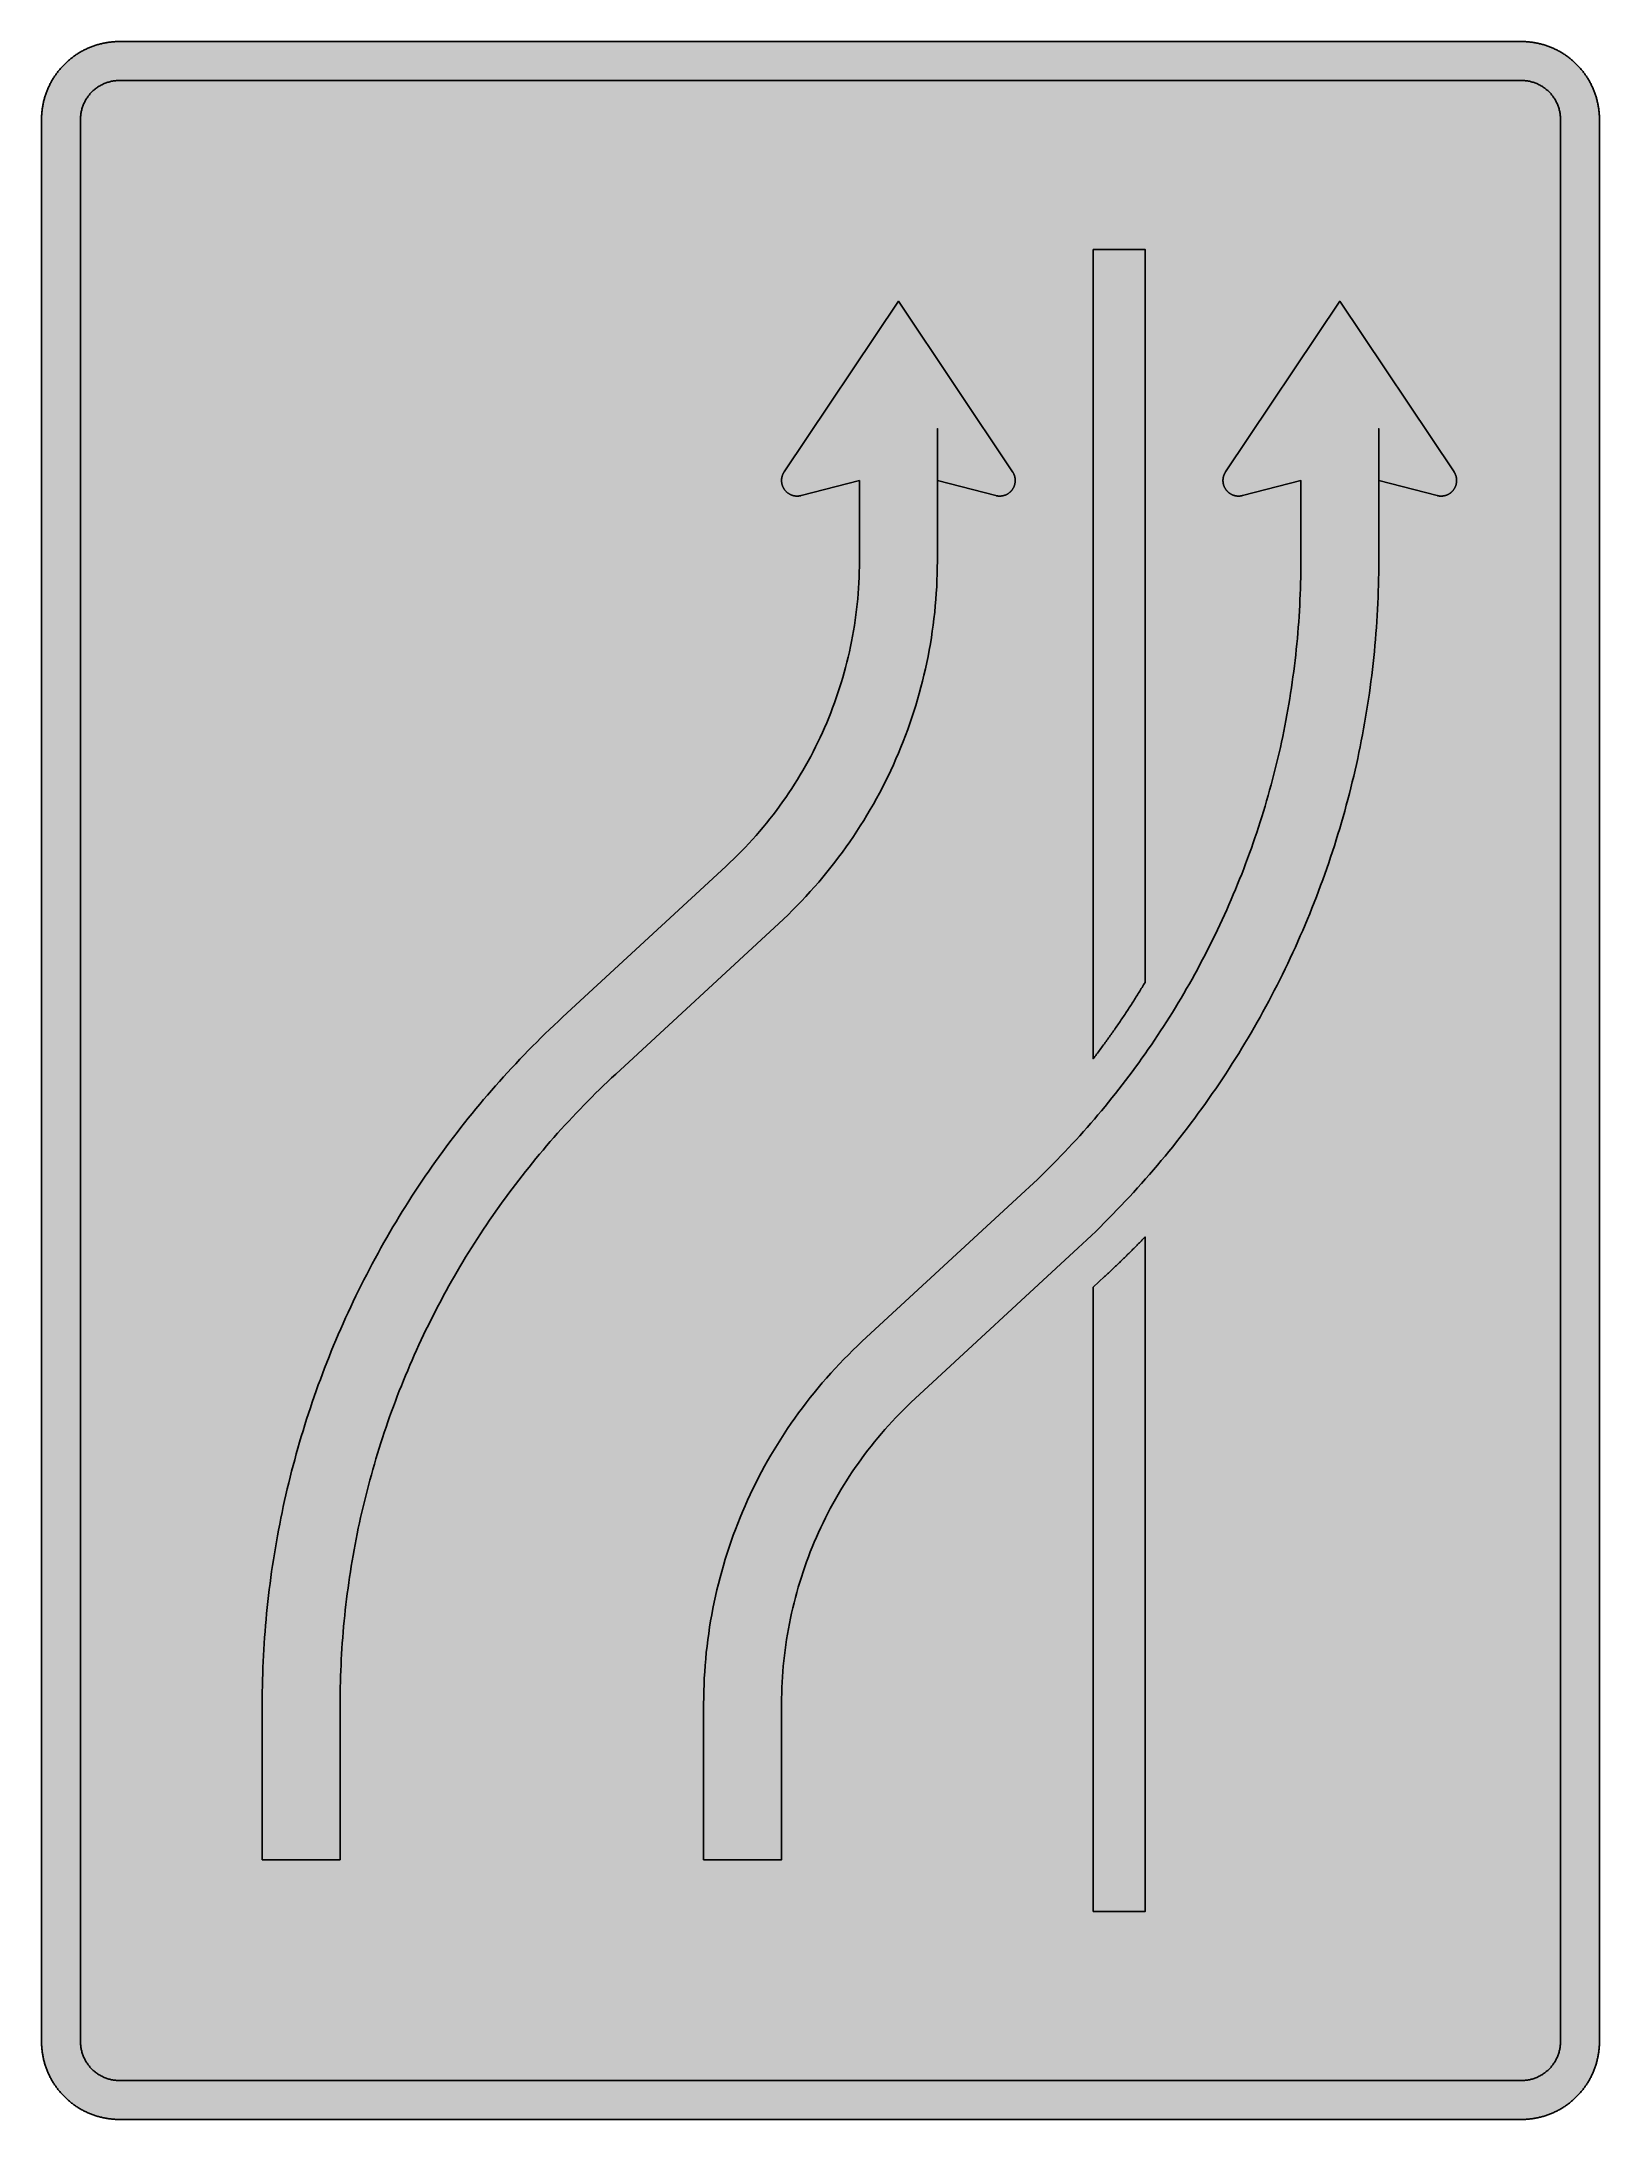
# Model space of a CAD drawing. Header units: millimetres. Extents: x 0 to 423, y 0 to 564.
import ezdxf

# ---------------------------------------------------------------- set-up
doc = ezdxf.new("R2010")
doc.units = ezdxf.units.MM

msp = doc.modelspace()

# ---------------------------------------------------------------- hatches: boundary and pattern name
for color, points in [(254, [(402.2189, 0.0537), (402.4808, 0.0533), (402.7424, 0.0584), (403.0066, 0.066), (403.2682, 0.0787), (403.5298, 0.094), (403.7889, 0.1118), (404.0505, 0.1321), (404.3096, 0.1549), (404.5687, 0.1829), (404.8277, 0.2134), (405.0868, 0.2464), (405.3434, 0.2845), (405.5999, 0.3251), (405.8564, 0.3683), (406.113, 0.414), (406.367, 0.4623), (406.621, 0.5156), (406.875, 0.5715), (407.1264, 0.6299), (407.3779, 0.6909), (407.6268, 0.7544), (407.8783, 0.823), (408.1272, 0.8941), (408.3736, 0.9677), (408.62, 1.0439), (408.8663, 1.1227), (409.1102, 1.2065), (409.354, 1.2903), (409.5979, 1.3792), (409.8392, 1.4707), (410.0805, 1.5672), (410.3192, 1.6637), (410.5554, 1.7628), (410.7942, 1.8669), (411.0279, 1.9736), (411.2616, 2.0803), (411.4952, 2.192), (411.7264, 2.3089), (411.9575, 2.4257), (412.1861, 2.5451), (412.4122, 2.6695), (412.6382, 2.794), (412.8643, 2.9235), (413.0853, 3.0556), (413.3063, 3.1877), (413.5272, 3.3249), (413.7457, 3.4646), (413.9616, 3.6068), (414.1775, 3.7541), (414.3908, 3.9014), (414.6017, 4.0513), (414.8125, 4.2037), (415.0208, 4.3612), (415.2265, 4.5187), (415.4297, 4.6812), (415.6329, 4.8438), (415.8336, 5.0114), (416.0342, 5.1816), (416.2298, 5.3518), (416.4254, 5.527), (416.6184, 5.7048), (416.8089, 5.8826), (416.9994, 6.0655), (417.1848, 6.2509), (417.3703, 6.4389), (417.5531, 6.6269), (417.7335, 6.8174), (417.9087, 7.0104), (418.084, 7.206), (418.2567, 7.4041), (418.4244, 7.6022), (418.592, 7.8029), (418.7546, 8.0061), (418.9171, 8.2118), (419.0746, 8.4176), (419.2321, 8.6258), (419.3845, 8.8341), (419.5369, 9.0475), (419.6842, 9.2608), (419.829, 9.4742), (419.9712, 9.6926), (420.1109, 9.9085), (420.2481, 10.1295), (420.3827, 10.3505), (420.5148, 10.574), (420.6418, 10.7975), (420.7688, 11.0236), (420.8907, 11.2522), (421.0126, 11.4808), (421.1295, 11.7094), (421.2438, 11.9405), (421.3555, 12.1742), (421.4647, 12.4079), (421.5689, 12.6441), (421.673, 12.8803), (421.7746, 13.1191), (421.8711, 13.3579), (421.9651, 13.5966), (422.0566, 13.8379), (422.1455, 14.0818), (422.2318, 14.3256), (422.3131, 14.5694), (422.3918, 14.8158), (422.4706, 15.0622), (422.5442, 15.3111), (422.6128, 15.56), (422.6814, 15.809), (422.7449, 16.0604), (422.8084, 16.3119), (422.8668, 16.5633), (422.9227, 16.8148), (422.9735, 17.0688), (423.0243, 17.3253), (423.07, 17.5793), (423.1132, 17.8359), (423.1513, 18.0924), (423.1894, 18.3515), (423.2224, 18.608), (423.2529, 18.8671), (423.2808, 19.1262), (423.3037, 19.3878), (423.3266, 19.6469), (423.3443, 19.9085), (423.357, 20.1701), (423.3697, 20.4318), (423.3774, 20.6934), (423.3824, 20.955), (423.385, 21.2192), (423.3855, 543.3314), (423.3824, 543.593), (423.3774, 543.8546), (423.3697, 544.1188), (423.357, 544.3804), (423.3443, 544.642), (423.3266, 544.9011), (423.3037, 545.1627), (423.2808, 545.4218), (423.2529, 545.6809), (423.2224, 545.94), (423.1894, 546.1991), (423.1513, 546.4556), (423.1132, 546.7121), (423.07, 546.9687), (423.0243, 547.2227), (422.9735, 547.4792), (422.9227, 547.7332), (422.8668, 547.9847), (422.8084, 548.2387), (422.7449, 548.4876), (422.6814, 548.7391), (422.6128, 548.988), (422.5442, 549.2369), (422.4706, 549.4858), (422.3918, 549.7322), (422.3131, 549.9786), (422.2318, 550.2224), (422.1455, 550.4663), (422.0566, 550.7076), (421.9651, 550.9489), (421.8711, 551.1902), (421.7746, 551.4289), (421.673, 551.6677), (421.5689, 551.9039), (421.4647, 552.1401), (421.3555, 552.3738), (421.2438, 552.6049), (421.1295, 552.8386), (421.0126, 553.0672), (420.8907, 553.2958), (420.7688, 553.5244), (420.6418, 553.7505), (420.5148, 553.974), (420.3827, 554.1975), (420.2481, 554.4185), (420.1109, 554.6369), (419.9712, 554.8554), (419.829, 555.0738), (419.6842, 555.2872), (419.5369, 555.5005), (419.3845, 555.7114), (419.2321, 555.9222), (419.0746, 556.1305), (418.9171, 556.3362), (418.7546, 556.5419), (418.592, 556.7451), (418.4244, 556.9458), (418.2567, 557.1439), (418.084, 557.342), (417.9087, 557.5351), (417.7335, 557.7281), (417.5531, 557.9212), (417.3703, 558.1091), (417.1848, 558.2971), (416.9994, 558.4825), (416.8089, 558.6628), (416.6184, 558.8432), (416.4254, 559.021), (416.2298, 559.1937), (416.0342, 559.3664), (415.8336, 559.5366), (415.6329, 559.7017), (415.4297, 559.8668), (415.2265, 560.0268), (415.0208, 560.1868), (414.8125, 560.3418), (414.6017, 560.4967), (414.3908, 560.6466), (414.1775, 560.7939), (413.9616, 560.9387), (413.7457, 561.0835), (413.5272, 561.2232), (413.3063, 561.3603), (413.0853, 561.4924), (412.8643, 561.6245), (412.6382, 561.754), (412.4122, 561.8785), (412.1861, 562.0029), (411.9575, 562.1223), (411.7264, 562.2392), (411.4952, 562.356), (411.2616, 562.4678), (411.0279, 562.5744), (410.7942, 562.6811), (410.5554, 562.7853), (410.3192, 562.8843), (410.0805, 562.9834), (409.8392, 563.0774), (409.5979, 563.1688), (409.354, 563.2577), (409.1102, 563.3415), (408.8663, 563.4253), (408.62, 563.5041), (408.3736, 563.5803), (408.1272, 563.6539), (407.8783, 563.7251), (407.6268, 563.7936), (407.3779, 563.8571), (407.1264, 563.9206), (406.875, 563.9791), (406.621, 564.0349), (406.367, 564.0857), (406.113, 564.1365), (405.8564, 564.1823), (405.5999, 564.2254), (405.3434, 564.2635), (405.0868, 564.3016), (404.8277, 564.3347), (404.5687, 564.3651), (404.3096, 564.3931), (404.0505, 564.4185), (403.7889, 564.4388), (403.5298, 564.4566), (403.2682, 564.4718), (403.0066, 564.482), (402.7424, 564.4896), (402.4808, 564.4947), (402.2166, 564.4972), (21.2189, 564.4981), (20.955, 564.4947), (20.6934, 564.4896), (20.4292, 564.482), (20.1676, 564.4718), (19.906, 564.4566), (19.6469, 564.4388), (19.3853, 564.4185), (19.1262, 564.3931), (18.8671, 564.3651), (18.608, 564.3347), (18.349, 564.3016), (18.0924, 564.2635), (17.8359, 564.2254), (17.5793, 564.1823), (17.3253, 564.1365), (17.0688, 564.0857), (16.8148, 564.0349), (16.5633, 563.9791), (16.3093, 563.9206), (16.0579, 563.8571), (15.809, 563.7936), (15.56, 563.7251), (15.3111, 563.6539), (15.0622, 563.5803), (14.8158, 563.5041), (14.5694, 563.4253), (14.3256, 563.3415), (14.0818, 563.2577), (13.8379, 563.1688), (13.5966, 563.0774), (13.3579, 562.9834), (13.1191, 562.8843), (12.8803, 562.7853), (12.6441, 562.6811), (12.4079, 562.5744), (12.1742, 562.4678), (11.9405, 562.356), (11.7094, 562.2392), (11.4808, 562.1223), (11.2522, 562.0029), (11.0236, 561.8785), (10.7975, 561.754), (10.574, 561.6245), (10.3505, 561.4924), (10.1295, 561.3603), (9.9111, 561.2232), (9.6926, 561.0835), (9.4742, 560.9387), (9.2608, 560.7939), (9.0475, 560.6466), (8.8341, 560.4967), (8.6258, 560.3418), (8.4176, 560.1868), (8.2118, 560.0268), (8.0061, 559.8668), (7.8029, 559.7017), (7.6022, 559.5366), (7.4041, 559.3664), (7.206, 559.1937), (7.0129, 559.021), (6.8174, 558.8432), (6.6269, 558.6628), (6.4389, 558.4825), (6.2509, 558.2971), (6.0655, 558.1091), (5.8852, 557.9212), (5.7048, 557.7281), (5.527, 557.5351), (5.3518, 557.342), (5.1816, 557.1439), (5.0114, 556.9458), (4.8463, 556.7451), (4.6812, 556.5419), (4.5187, 556.3362), (4.3612, 556.1305), (4.2062, 555.9222), (4.0513, 555.7114), (3.9014, 555.5005), (3.7541, 555.2872), (3.6068, 555.0738), (3.4646, 554.8554), (3.3249, 554.6369), (3.1877, 554.4185), (3.0556, 554.1975), (2.9235, 553.974), (2.794, 553.7505), (2.6695, 553.5244), (2.5451, 553.2958), (2.4257, 553.0672), (2.3063, 552.8386), (2.192, 552.6049), (2.0803, 552.3738), (1.971, 552.1401), (1.8669, 551.9039), (1.7628, 551.6677), (1.6637, 551.4289), (1.5646, 551.1902), (1.4707, 550.9489), (1.3792, 550.7076), (1.2903, 550.4663), (1.2065, 550.2224), (1.1227, 549.9786), (1.0439, 549.7322), (0.9652, 549.4858), (0.8915, 549.2369), (0.823, 548.988), (0.7544, 548.7391), (0.6883, 548.4876), (0.6274, 548.2387), (0.569, 547.9847), (0.5131, 547.7332), (0.4623, 547.4792), (0.4115, 547.2227), (0.3658, 546.9687), (0.3226, 546.7121), (0.2819, 546.4556), (0.2464, 546.1991), (0.2134, 545.94), (0.1829, 545.6809), (0.1549, 545.4218), (0.1295, 545.1627), (0.1092, 544.9011), (0.0914, 544.642), (0.0762, 544.3804), (0.066, 544.1188), (0.0584, 543.8546), (0.0533, 543.593), (0.0508, 543.3314), (0.0522, 21.2203), (0.0533, 20.955), (0.0584, 20.6934), (0.066, 20.4318), (0.0762, 20.1701), (0.0914, 19.9085), (0.1092, 19.6469), (0.1295, 19.3878), (0.1549, 19.1262), (0.1829, 18.8671), (0.2134, 18.608), (0.2464, 18.3515), (0.2819, 18.0924), (0.3226, 17.8359), (0.3658, 17.5793), (0.4115, 17.3253), (0.4623, 17.0688), (0.5131, 16.8148), (0.569, 16.5633), (0.6274, 16.3119), (0.6883, 16.0604), (0.7544, 15.809), (0.823, 15.56), (0.8915, 15.3111), (0.9652, 15.0622), (1.0439, 14.8158), (1.1227, 14.5694), (1.2065, 14.3256), (1.2903, 14.0818), (1.3792, 13.8379), (1.4707, 13.5966), (1.5646, 13.3579), (1.6637, 13.1191), (1.7628, 12.8803), (1.8669, 12.6441), (1.971, 12.4079), (2.0803, 12.1742), (2.192, 11.9405), (2.3063, 11.7094), (2.4257, 11.4808), (2.5451, 11.2522), (2.6695, 11.0236), (2.794, 10.7975), (2.9235, 10.574), (3.0556, 10.3505), (3.1877, 10.1295), (3.3249, 9.9085), (3.4646, 9.6926), (3.6068, 9.4742), (3.7541, 9.2608), (3.9014, 9.0475), (4.0513, 8.8341), (4.2062, 8.6258), (4.3612, 8.4176), (4.5187, 8.2118), (4.6812, 8.0061), (4.8463, 7.8029), (5.0114, 7.6022), (5.1816, 7.4041), (5.3518, 7.206), (5.527, 7.0104), (5.7048, 6.8174), (5.8852, 6.6269), (6.0655, 6.4389), (6.2509, 6.2509), (6.4389, 6.0655), (6.6269, 5.8826), (6.8174, 5.7048), (7.0129, 5.527), (7.206, 5.3518), (7.4041, 5.1816), (7.6022, 5.0114), (7.8029, 4.8438), (8.0061, 4.6812), (8.2118, 4.5187), (8.4176, 4.3612), (8.6258, 4.2037), (8.8341, 4.0513), (9.0475, 3.9014), (9.2608, 3.7541), (9.4742, 3.6068), (9.6926, 3.4646), (9.9111, 3.3249), (10.1295, 3.1877), (10.3505, 3.0556), (10.574, 2.9235), (10.7975, 2.794), (11.0236, 2.6695), (11.2522, 2.5451), (11.4808, 2.4257), (11.7094, 2.3089), (11.9405, 2.192), (12.1742, 2.0803), (12.4079, 1.9736), (12.6441, 1.8669), (12.8803, 1.7628), (13.1191, 1.6637), (13.3579, 1.5672), (13.5966, 1.4707), (13.8379, 1.3792), (14.0818, 1.2903), (14.3256, 1.2065), (14.5694, 1.1227), (14.8158, 1.0439), (15.0622, 0.9677), (15.3111, 0.8941), (15.56, 0.823), (15.809, 0.7544), (16.0579, 0.6909), (16.3093, 0.6299), (16.5633, 0.5715), (16.8148, 0.5156), (17.0688, 0.4623), (17.3253, 0.414), (17.5793, 0.3683), (17.8359, 0.3251), (18.0924, 0.2845), (18.349, 0.2464), (18.608, 0.2134), (18.8671, 0.1829), (19.1262, 0.1549), (19.3853, 0.1321), (19.6469, 0.1118), (19.906, 0.094), (20.1676, 0.0787), (20.4292, 0.066), (20.6934, 0.0584), (20.955, 0.0533), (21.2166, 0.0533)]), (144, [(402.2189, 10.637), (402.4909, 10.6401), (402.7627, 10.6502), (403.032, 10.6655), (403.2987, 10.6909), (403.5654, 10.7213), (403.8295, 10.7569), (404.0911, 10.8001), (404.3502, 10.8509), (404.6068, 10.9068), (404.8633, 10.9677), (405.1148, 11.0363), (405.3662, 11.1125), (405.6126, 11.1912), (405.8564, 11.2776), (406.0977, 11.369), (406.3365, 11.4681), (406.5727, 11.5697), (406.8064, 11.6789), (407.035, 11.7932), (407.2636, 11.9126), (407.4871, 12.0371), (407.7056, 12.1666), (407.9215, 12.3038), (408.1348, 12.4435), (408.3456, 12.5882), (408.5514, 12.7381), (408.752, 12.893), (408.9502, 13.0531), (409.1432, 13.2156), (409.3337, 13.3858), (409.5191, 13.5585), (409.702, 13.7363), (409.8798, 13.9167), (410.0525, 14.1021), (410.2202, 14.2926), (410.3853, 14.4856), (410.5427, 14.6837), (410.6977, 14.8869), (410.8475, 15.0927), (410.9949, 15.301), (411.1346, 15.5143), (411.2692, 15.7302), (411.3987, 15.9512), (411.5232, 16.1747), (411.6426, 16.4008), (411.7569, 16.6294), (411.8661, 16.8631), (411.9702, 17.0993), (412.0667, 17.338), (412.1582, 17.5793), (412.2445, 17.8232), (412.3258, 18.0721), (412.3995, 18.321), (412.4681, 18.575), (412.529, 18.829), (412.5849, 19.0856), (412.6357, 19.3446), (412.6789, 19.6063), (412.717, 19.8704), (412.7475, 20.1371), (412.7703, 20.4038), (412.7881, 20.6756), (412.7983, 20.9448), (412.8008, 21.2192), (412.8022, 543.3314), (412.7983, 543.6032), (412.7881, 543.875), (412.7703, 544.1442), (412.7475, 544.4109), (412.717, 544.6776), (412.6789, 544.9418), (412.6357, 545.2034), (412.5849, 545.4625), (412.529, 545.719), (412.4681, 545.9755), (412.3995, 546.227), (412.3258, 546.4759), (412.2445, 546.7248), (412.1582, 546.9687), (412.0667, 547.21), (411.9702, 547.4487), (411.8661, 547.685), (411.7569, 547.9186), (411.6426, 548.1472), (411.5232, 548.3733), (411.3987, 548.5968), (411.2692, 548.8178), (411.1346, 549.0337), (410.9949, 549.2471), (410.8475, 549.4553), (410.6977, 549.6611), (410.5427, 549.8643), (410.3853, 550.0624), (410.2202, 550.2554), (410.0525, 550.4459), (409.8798, 550.6314), (409.702, 550.8142), (409.5191, 550.9895), (409.3337, 551.1648), (409.1432, 551.3324), (408.9502, 551.4975), (408.752, 551.655), (408.5514, 551.8099), (408.3456, 551.9598), (408.1348, 552.1046), (407.9215, 552.2468), (407.7056, 552.3814), (407.4871, 552.511), (407.2636, 552.6354), (407.035, 552.7548), (406.8064, 552.8691), (406.5727, 552.9783), (406.3365, 553.0825), (406.0977, 553.179), (405.8564, 553.2704), (405.6126, 553.3568), (405.3662, 553.4381), (405.1148, 553.5117), (404.8633, 553.5803), (404.6068, 553.6413), (404.3502, 553.6997), (404.0911, 553.7479), (403.8295, 553.7911), (403.5654, 553.8292), (403.2987, 553.8597), (403.032, 553.8826), (402.7627, 553.9003), (402.4909, 553.9105), (402.2166, 553.913), (21.2189, 553.9148), (20.9448, 553.9105), (20.6731, 553.9003), (20.4038, 553.8826), (20.1346, 553.8597), (19.8704, 553.8292), (19.6063, 553.7911), (19.3446, 553.7479), (19.0856, 553.6997), (18.829, 553.6413), (18.5725, 553.5803), (18.321, 553.5117), (18.0696, 553.4381), (17.8232, 553.3568), (17.5793, 553.2704), (17.338, 553.179), (17.0993, 553.0825), (16.8631, 552.9783), (16.6294, 552.8691), (16.4008, 552.7548), (16.1722, 552.6354), (15.9512, 552.511), (15.7302, 552.3814), (15.5143, 552.2468), (15.301, 552.1046), (15.0927, 551.9598), (14.8869, 551.8099), (14.6837, 551.655), (14.4856, 551.4975), (14.2926, 551.3324), (14.1021, 551.1648), (13.9167, 550.9895), (13.7338, 550.8142), (13.556, 550.6314), (13.3833, 550.4459), (13.2156, 550.2554), (13.0505, 550.0624), (12.893, 549.8643), (12.7381, 549.6611), (12.5882, 549.4553), (12.4409, 549.2471), (12.3012, 549.0337), (12.1666, 548.8178), (12.0371, 548.5968), (11.9126, 548.3733), (11.7932, 548.1472), (11.6789, 547.9186), (11.5697, 547.685), (11.4656, 547.4487), (11.369, 547.21), (11.2776, 546.9687), (11.1912, 546.7248), (11.11, 546.4759), (11.0363, 546.227), (10.9677, 545.9755), (10.9042, 545.719), (10.8483, 545.4625), (10.8001, 545.2034), (10.7569, 544.9418), (10.7188, 544.6776), (10.6883, 544.4109), (10.6655, 544.1442), (10.6477, 543.875), (10.6375, 543.6032), (10.635, 543.3314), (10.6355, 21.2203), (10.6375, 20.9448), (10.6477, 20.6756), (10.6655, 20.4038), (10.6883, 20.1371), (10.7188, 19.8704), (10.7569, 19.6063), (10.8001, 19.3446), (10.8483, 19.0856), (10.9042, 18.829), (10.9677, 18.575), (11.0363, 18.321), (11.11, 18.0721), (11.1912, 17.8232), (11.2776, 17.5793), (11.369, 17.338), (11.4656, 17.0993), (11.5697, 16.8631), (11.6789, 16.6294), (11.7932, 16.4008), (11.9126, 16.1747), (12.0371, 15.9512), (12.1666, 15.7302), (12.3012, 15.5143), (12.4409, 15.301), (12.5882, 15.0927), (12.7381, 14.8869), (12.893, 14.6837), (13.0505, 14.4856), (13.2156, 14.2926), (13.3833, 14.1021), (13.556, 13.9167), (13.7338, 13.7363), (13.9167, 13.5585), (14.1021, 13.3858), (14.2926, 13.2156), (14.4856, 13.0531), (14.6837, 12.893), (14.8869, 12.7381), (15.0927, 12.5882), (15.301, 12.4435), (15.5143, 12.3038), (15.7302, 12.1666), (15.9512, 12.0371), (16.1722, 11.9126), (16.4008, 11.7932), (16.6294, 11.6789), (16.8631, 11.5697), (17.0993, 11.4681), (17.338, 11.369), (17.5793, 11.2776), (17.8232, 11.1912), (18.0696, 11.1125), (18.321, 11.0363), (18.5725, 10.9677), (18.829, 10.9068), (19.0856, 10.8509), (19.3446, 10.8001), (19.6063, 10.7569), (19.8704, 10.7213), (20.1346, 10.6909), (20.4038, 10.6655), (20.6731, 10.6502), (20.9448, 10.6401), (21.2166, 10.635)]), (254, [(285.8022, 508.0536), (299.9133, 508.0536), (299.9133, 308.9106), (299.7098, 308.5744), (299.5066, 308.2366), (299.3034, 307.9013), (299.1002, 307.5686), (298.8945, 307.2333), (298.6888, 306.898), (298.483, 306.5653), (298.2773, 306.2326), (298.0715, 305.8973), (297.8633, 305.5645), (297.655, 305.2343), (297.4467, 304.9016), (297.2359, 304.5689), (297.0276, 304.2387), (296.8168, 303.9085), (296.606, 303.5783), (296.3926, 303.2481), (296.1818, 302.9179), (295.9684, 302.5877), (295.7551, 302.26), (295.5417, 301.9298), (295.3258, 301.6021), (295.1124, 301.2745), (294.8965, 300.9468), (294.6806, 300.6192), (294.4622, 300.294), (294.2463, 299.9664), (294.0279, 299.6413), (293.8094, 299.3161), (293.5884, 298.991), (293.37, 298.6659), (293.149, 298.3408), (292.928, 298.0182), (292.7071, 297.6956), (292.4861, 297.3705), (292.2626, 297.0479), (292.039, 296.7253), (291.8155, 296.4053), (291.592, 296.0827), (291.3659, 295.7627), (291.1424, 295.4401), (290.9164, 295.1201), (290.6878, 294.8), (290.4617, 294.48), (290.2331, 294.1625), (290.0045, 293.8424), (289.7759, 293.5249), (289.5473, 293.2074), (289.3187, 292.8899), (289.0876, 292.5724), (288.8564, 292.2549), (288.6253, 291.9374), (288.3916, 291.6225), (288.1605, 291.3075), (287.9268, 290.9926), (287.6931, 290.6776), (287.4569, 290.3626), (287.2232, 290.0477), (286.987, 289.7353), (286.7508, 289.4228), (286.5145, 289.1104), (286.2783, 288.798), (286.0396, 288.4856), (285.8008, 288.1732)]), (254, [(243.4689, 445.2592), (259.3439, 441.1592), (259.3594, 441.1548), (259.3746, 441.1497), (259.3924, 441.1447), (259.4077, 441.1421), (259.4229, 441.137), (259.4407, 441.1345), (259.4559, 441.1294), (259.4737, 441.1269), (259.4889, 441.1218), (259.5067, 441.1193), (259.522, 441.1167), (259.5372, 441.1116), (259.555, 441.1091), (259.5702, 441.1066), (259.588, 441.1015), (259.6032, 441.0989), (259.621, 441.0964), (259.6363, 441.0939), (259.654, 441.0913), (259.6693, 441.0862), (259.6871, 441.0837), (259.7023, 441.0812), (259.7201, 441.0786), (259.7353, 441.0761), (259.7531, 441.0735), (259.7683, 441.071), (259.7861, 441.0685), (259.8014, 441.0659), (259.8191, 441.0634), (259.8344, 441.0608), (259.8522, 441.0608), (259.8674, 441.0583), (259.8852, 441.0558), (259.9004, 441.0532), (259.9182, 441.0507), (259.9334, 441.0507), (259.9512, 441.0481), (259.9665, 441.0456), (259.9842, 441.0456), (259.9995, 441.0431), (260.0173, 441.0405), (260.035, 441.0405), (260.0503, 441.038), (260.0681, 441.038), (260.0833, 441.0354), (260.1011, 441.0354), (260.1163, 441.0329), (260.1341, 441.0329), (260.1493, 441.0329), (260.1671, 441.0304), (260.1849, 441.0304), (260.2001, 441.0304), (260.2179, 441.0278), (260.2332, 441.0278), (260.2509, 441.0278), (260.2662, 441.0278), (260.284, 441.0253), (260.3017, 441.0253), (260.317, 441.0253), (260.3348, 441.0253), (260.35, 441.0253), (260.3678, 441.0253), (260.383, 441.0253), (260.4008, 441.0253), (260.51, 441.0253), (260.6192, 441.0304), (260.7259, 441.038), (260.8326, 441.0456), (260.9393, 441.0583), (261.046, 441.0735), (261.1501, 441.0913), (261.2542, 441.1116), (261.3584, 441.132), (261.46, 441.1574), (261.559, 441.1853), (261.6606, 441.2158), (261.7597, 441.2463), (261.8562, 441.2818), (261.9527, 441.3174), (262.0493, 441.358), (262.1432, 441.3987), (262.2372, 441.4418), (262.3287, 441.4876), (262.4201, 441.5358), (262.509, 441.5841), (262.5954, 441.6374), (262.6817, 441.6908), (262.7681, 441.7466), (262.8519, 441.8051), (262.9332, 441.866), (263.0145, 441.927), (263.0932, 441.9905), (263.1719, 442.0565), (263.2481, 442.1251), (263.3218, 442.1937), (263.3955, 442.2648), (263.4666, 442.3359), (263.5352, 442.4121), (263.6012, 442.4883), (263.6672, 442.5645), (263.7307, 442.6433), (263.7942, 442.7245), (263.8527, 442.8058), (263.9111, 442.8896), (263.967, 442.976), (264.0203, 443.0624), (264.0736, 443.1513), (264.1244, 443.2402), (264.1702, 443.3316), (264.2159, 443.423), (264.2616, 443.5145), (264.3022, 443.611), (264.3403, 443.705), (264.3784, 443.8015), (264.4115, 443.9006), (264.4445, 443.9996), (264.475, 444.0987), (264.5004, 444.2003), (264.5258, 444.3019), (264.5486, 444.4035), (264.5689, 444.5076), (264.5867, 444.6143), (264.5994, 444.7184), (264.6121, 444.8251), (264.6223, 444.9318), (264.6299, 445.041), (264.6324, 445.1477), (264.635, 445.2569), (264.635, 445.2976), (264.6324, 445.3357), (264.6324, 445.3763), (264.6324, 445.4144), (264.6299, 445.455), (264.6274, 445.4931), (264.6248, 445.5312), (264.6223, 445.5719), (264.6197, 445.61), (264.6172, 445.6481), (264.6121, 445.6887), (264.6096, 445.7268), (264.6045, 445.7649), (264.5994, 445.803), (264.5943, 445.8437), (264.5893, 445.8818), (264.5816, 445.9199), (264.5766, 445.958), (264.5689, 445.9961), (264.5613, 446.0342), (264.5562, 446.0723), (264.5486, 446.1104), (264.5385, 446.1485), (264.5308, 446.1866), (264.5232, 446.2247), (264.5131, 446.2628), (264.5029, 446.3009), (264.4953, 446.339), (264.4851, 446.3771), (264.475, 446.4126), (264.4623, 446.4507), (264.4521, 446.4888), (264.4394, 446.5244), (264.4292, 446.5625), (264.4165, 446.598), (264.4038, 446.6361), (264.3911, 446.6717), (264.3784, 446.7098), (264.3657, 446.7454), (264.3505, 446.7835), (264.3378, 446.819), (264.3226, 446.8546), (264.3073, 446.8901), (264.2921, 446.9257), (264.2768, 446.9613), (264.2616, 446.9968), (264.2438, 447.0324), (264.2286, 447.0679), (264.2108, 447.1035), (264.193, 447.1391), (264.1752, 447.1746), (264.1575, 447.2076), (264.1397, 447.2432), (264.1219, 447.2762), (264.1041, 447.3118), (264.0838, 447.3448), (264.0635, 447.3804), (264.0457, 447.4134), (264.0254, 447.4464), (264.0051, 447.4794), (263.9822, 447.515), (263.9619, 447.548), (263.9416, 447.581), (263.9187, 447.6115), (232.8855, 493.9425), (201.8524, 447.614), (201.8284, 447.581), (201.8081, 447.548), (201.7878, 447.515), (201.7649, 447.4794), (201.7446, 447.4464), (201.7243, 447.4134), (201.7065, 447.3804), (201.6862, 447.3448), (201.6658, 447.3118), (201.6481, 447.2762), (201.6303, 447.2432), (201.6125, 447.2076), (201.5947, 447.1746), (201.5769, 447.1391), (201.5592, 447.1035), (201.5414, 447.0679), (201.5261, 447.0324), (201.5084, 446.9968), (201.4931, 446.9613), (201.4779, 446.9257), (201.4626, 446.8901), (201.4474, 446.8546), (201.4322, 446.819), (201.4195, 446.7835), (201.4042, 446.7454), (201.3915, 446.7098), (201.3788, 446.6717), (201.3661, 446.6361), (201.3534, 446.598), (201.3407, 446.5625), (201.328, 446.5244), (201.3179, 446.4888), (201.3052, 446.4507), (201.295, 446.4126), (201.2848, 446.3771), (201.2747, 446.339), (201.2645, 446.3009), (201.2569, 446.2628), (201.2467, 446.2247), (201.2366, 446.1866), (201.229, 446.1485), (201.2213, 446.1104), (201.2137, 446.0723), (201.2061, 446.0342), (201.1985, 445.9961), (201.1934, 445.958), (201.1858, 445.9199), (201.1807, 445.8818), (201.1756, 445.8437), (201.1705, 445.803), (201.1655, 445.7649), (201.1604, 445.7268), (201.1553, 445.6887), (201.1528, 445.6481), (201.1502, 445.61), (201.1451, 445.5719), (201.1426, 445.5312), (201.1401, 445.4931), (201.1401, 445.455), (201.1375, 445.4144), (201.135, 445.3763), (201.135, 445.3357), (201.135, 445.2976), (201.135, 445.2569), (201.135, 445.1477), (201.1401, 445.041), (201.1477, 444.9318), (201.1553, 444.8251), (201.168, 444.7184), (201.1832, 444.6143), (201.201, 444.5076), (201.2213, 444.4035), (201.2417, 444.3019), (201.2671, 444.2003), (201.295, 444.0987), (201.3255, 443.9996), (201.356, 443.9006), (201.3915, 443.8015), (201.4271, 443.705), (201.4677, 443.611), (201.5084, 443.5145), (201.5515, 443.423), (201.5973, 443.3316), (201.6455, 443.2402), (201.6963, 443.1513), (201.7471, 443.0624), (201.8005, 442.976), (201.8563, 442.8896), (201.9148, 442.8058), (201.9757, 442.7245), (202.0367, 442.6433), (202.1002, 442.5645), (202.1662, 442.4883), (202.2348, 442.4121), (202.3034, 442.3359), (202.3745, 442.2648), (202.4482, 442.1937), (202.5218, 442.1251), (202.598, 442.0565), (202.6742, 441.9905), (202.7555, 441.927), (202.8342, 441.866), (202.9181, 441.8051), (203.0019, 441.7466), (203.0857, 441.6908), (203.1721, 441.6374), (203.261, 441.5841), (203.3499, 441.5358), (203.4413, 441.4876), (203.5327, 441.4418), (203.6267, 441.3987), (203.7207, 441.358), (203.8147, 441.3174), (203.9112, 441.2818), (204.0103, 441.2463), (204.1093, 441.2158), (204.2084, 441.1853), (204.31, 441.1574), (204.4116, 441.132), (204.5157, 441.1116), (204.6173, 441.0913), (204.724, 441.0735), (204.8281, 441.0583), (204.9348, 441.0456), (205.0415, 441.038), (205.1507, 441.0304), (205.2574, 441.0253), (205.3666, 441.0253), (205.3844, 441.0253), (205.4022, 441.0253), (205.4174, 441.0253), (205.4352, 441.0253), (205.4504, 441.0253), (205.4682, 441.0253), (205.486, 441.0253), (205.5012, 441.0278), (205.519, 441.0278), (205.5343, 441.0278), (205.552, 441.0278), (205.5698, 441.0304), (205.5851, 441.0304), (205.6028, 441.0304), (205.6181, 441.0329), (205.6359, 441.0329), (205.6536, 441.0329), (205.6689, 441.0354), (205.6867, 441.0354), (205.7019, 441.038), (205.7197, 441.038), (205.7349, 441.0405), (205.7527, 441.0405), (205.7679, 441.0431), (205.7857, 441.0456), (205.8035, 441.0456), (205.8187, 441.0481), (205.8365, 441.0507), (205.8518, 441.0507), (205.8695, 441.0532), (205.8848, 441.0558), (205.9026, 441.0583), (205.9178, 441.0608), (205.9356, 441.0608), (205.9508, 441.0634), (205.9686, 441.0659), (205.9838, 441.0685), (206.0016, 441.071), (206.0169, 441.0735), (206.0346, 441.0761), (206.0499, 441.0786), (206.0677, 441.0812), (206.0829, 441.0837), (206.1007, 441.0862), (206.1159, 441.0913), (206.1337, 441.0939), (206.1489, 441.0964), (206.1667, 441.0989), (206.182, 441.1015), (206.1972, 441.1066), (206.215, 441.1091), (206.2302, 441.1116), (206.248, 441.1167), (206.2632, 441.1193), (206.281, 441.1218), (206.2963, 441.1269), (206.3115, 441.1294), (206.3293, 441.1345), (206.3445, 441.137), (206.3623, 441.1421), (206.3775, 441.1447), (206.3928, 441.1497), (206.4106, 441.1548), (206.4258, 441.1574), (222.3022, 445.2592), (222.3022, 423.387), (222.2906, 421.9092), (222.2627, 420.436), (222.2144, 418.9654), (222.1484, 417.4973), (222.062, 416.0317), (221.9554, 414.5712), (221.8334, 413.1107), (221.6912, 411.6553), (221.5286, 410.2024), (221.3483, 408.752), (221.1502, 407.3068), (220.9343, 405.8666), (220.6981, 404.429), (220.4441, 402.9964), (220.1723, 401.5664), (219.8827, 400.1414), (219.5754, 398.7241), (219.2477, 397.3093), (218.9048, 395.8996), (218.5416, 394.495), (218.1631, 393.098), (217.7644, 391.7036), (217.3503, 390.3167), (216.916, 388.935), (216.4664, 387.5608), (215.9991, 386.1918), (215.5139, 384.8278), (215.011, 383.4714), (214.4903, 382.1227), (213.9544, 380.7816), (213.3981, 379.4455), (212.8291, 378.1171), (212.2399, 376.7963), (211.6353, 375.4831), (211.013, 374.1776), (210.3755, 372.8822), (209.7202, 371.5918), (209.0471, 370.3117), (208.3587, 369.0391), (207.6552, 367.7742), (206.9338, 366.5195), (206.1972, 365.2723), (205.4428, 364.0353), (204.6732, 362.8085), (203.8858, 361.5893), (203.0857, 360.3803), (202.2678, 359.1814), (201.4347, 357.9927), (200.5838, 356.8116), (199.7202, 355.6432), (198.8388, 354.4849), (197.9422, 353.3369), (197.0303, 352.1989), (196.1032, 351.0737), (195.1609, 349.9587), (194.2033, 348.8538), (193.2305, 347.7616), (192.2399, 346.6795), (191.2366, 345.6127), (190.2206, 344.5535), (189.1868, 343.5096), (188.1378, 342.4758), (187.0761, 341.4547), (185.9991, 340.4464), (141.7091, 299.5521), (140.5052, 298.4322), (139.3088, 297.307), (138.1201, 296.1742), (136.939, 295.0312), (135.7681, 293.8856), (134.6022, 292.7299), (133.444, 291.5666), (132.2959, 290.3982), (131.1554, 289.2222), (130.0201, 288.0385), (128.8948, 286.8473), (127.7772, 285.6484), (126.6673, 284.4444), (125.5649, 283.2329), (124.4727, 282.0162), (123.3856, 280.7894), (122.3086, 279.5575), (121.2393, 278.3205), (120.1776, 277.0734), (119.126, 275.8211), (118.0795, 274.5638), (117.0432, 273.2989), (116.0145, 272.0264), (114.996, 270.7488), (113.9825, 269.4635), (112.9792, 268.1732), (111.9861, 266.8753), (110.998, 265.5722), (110.0201, 264.2641), (109.0498, 262.9459), (108.0897, 261.6251), (107.1372, 260.2967), (106.1923, 258.9632), (105.2576, 257.622), (104.3305, 256.2758), (103.4136, 254.922), (102.5042, 253.5631), (101.6025, 252.1991), (100.711, 250.8301), (99.8271, 249.4534), (98.9533, 248.0716), (98.0872, 246.6848), (97.2312, 245.2903), (96.3828, 243.8908), (95.5446, 242.4862), (94.7141, 241.0765), (93.8936, 239.6617), (93.0808, 238.2418), (92.2782, 236.8144), (91.4832, 235.3818), (90.6983, 233.9442), (89.9236, 232.5014), (89.1565, 231.0536), (88.3996, 229.6008), (87.6503, 228.1428), (86.9137, 226.6798), (86.1822, 225.2116), (85.4634, 223.7384), (84.7522, 222.2602), (84.0511, 220.7768), (83.3577, 219.2884), (82.6745, 217.7948), (82.0014, 216.2962), (81.3384, 214.7926), (80.6856, 213.2863), (80.0405, 211.775), (79.408, 210.2612), (78.7832, 208.7423), (78.1685, 207.2208), (77.564, 205.6943), (76.9696, 204.1652), (76.388, 202.6336), (75.8139, 201.0969), (75.25, 199.5602), (74.6963, 198.0159), (74.1528, 196.4715), (73.6168, 194.9221), (73.0936, 193.3727), (72.5805, 191.8183), (72.0776, 190.2587), (71.5848, 188.6991), (71.1022, 187.1345), (70.6298, 185.5699), (70.165, 184.0001), (69.7128, 182.4279), (69.2709, 180.8531), (68.8391, 179.2757), (68.4174, 177.6959), (68.006, 176.1134), (67.6046, 174.5285), (67.2135, 172.941), (66.8299, 171.3509), (66.4591, 169.7609), (66.101, 168.1658), (65.7504, 166.5681), (65.4101, 164.9705), (65.0799, 163.3677), (64.7598, 161.765), (64.4525, 160.1597), (64.1528, 158.5544), (63.8632, 156.9441), (63.5864, 155.3337), (63.3197, 153.7208), (63.0606, 152.1054), (62.8142, 150.4899), (62.578, 148.8719), (62.3519, 147.2514), (62.136, 145.6309), (61.9303, 144.0078), (61.7347, 142.3822), (61.5518, 140.7566), (61.3766, 139.1285), (61.214, 137.5004), (61.0591, 135.8697), (60.9168, 134.239), (60.7847, 132.6058), (60.6628, 130.9726), (60.5536, 129.3393), (60.452, 127.7036), (60.3631, 126.0653), (60.2818, 124.427), (60.2132, 122.7887), (60.1548, 121.1504), (60.1091, 119.5095), (60.071, 117.8687), (60.0456, 116.2279), (60.0278, 114.5845), (60.0227, 112.9411), (60.0244, 70.6092), (81.1911, 70.6092), (81.1911, 112.9425), (81.1936, 114.4473), (81.2089, 115.9535), (81.2343, 117.4572), (81.2673, 118.9609), (81.3105, 120.4646), (81.3638, 121.9683), (81.4273, 123.4719), (81.501, 124.9731), (81.5823, 126.4717), (81.6762, 127.9728), (81.7778, 129.4714), (81.8896, 130.9675), (82.009, 132.4635), (82.1411, 133.9596), (82.2808, 135.4531), (82.4306, 136.9466), (82.5906, 138.4376), (82.7583, 139.9286), (82.9386, 141.417), (83.1266, 142.9055), (83.3247, 144.3914), (83.5304, 145.8773), (83.7489, 147.3606), (83.9749, 148.8415), (84.2112, 150.3223), (84.455, 151.8006), (84.7115, 153.2763), (84.9757, 154.752), (85.25, 156.2252), (85.532, 157.6984), (85.8241, 159.1666), (86.1263, 160.6347), (86.4387, 162.1003), (86.7588, 163.5633), (87.0915, 165.0263), (87.4293, 166.4843), (87.7799, 167.9423), (88.138, 169.3977), (88.5063, 170.8506), (88.8848, 172.3009), (89.2708, 173.7487), (89.6671, 175.194), (90.0735, 176.6367), (90.4875, 178.0794), (90.9117, 179.517), (91.346, 180.9521), (91.788, 182.3872), (92.2401, 183.8173), (92.7024, 185.2447), (93.1723, 186.6697), (93.6523, 188.0921), (94.14, 189.5119), (94.6404, 190.9267), (95.1459, 192.3415), (95.664, 193.7512), (96.1898, 195.1609), (96.7257, 196.563), (97.2693, 197.9651), (97.823, 199.3646), (98.3869, 200.7591), (98.9584, 202.151), (99.5401, 203.5404), (100.1293, 204.9247), (100.7288, 206.3064), (101.3384, 207.6831), (101.9556, 209.0572), (102.5804, 210.4263), (103.2154, 211.7903), (103.8581, 213.1492), (104.5108, 214.5055), (105.1687, 215.8568), (105.8393, 217.203), (106.5149, 218.5441), (107.2007, 219.8802), (107.8967, 221.2111), (108.5977, 222.5396), (109.3089, 223.8629), (110.0277, 225.1786), (110.7567, 226.4918), (111.4933, 227.7999), (112.2375, 229.1029), (112.9894, 230.3983), (113.7514, 231.6912), (114.5184, 232.979), (115.2957, 234.2617), (116.0831, 235.5393), (116.8756, 236.8118), (117.6782, 238.0767), (118.4859, 239.3391), (119.3038, 240.5939), (120.1293, 241.8461), (120.965, 243.0907), (121.8057, 244.3302), (122.6541, 245.5647), (123.5126, 246.794), (124.3787, 248.0158), (125.2499, 249.235), (126.1313, 250.4465), (127.0203, 251.653), (127.9169, 252.8545), (128.8212, 254.0483), (129.733, 255.237), (130.6551, 256.4206), (131.5822, 257.5992), (132.5169, 258.7701), (133.4592, 259.936), (134.4092, 261.0942), (135.3668, 262.2474), (136.332, 263.3955), (137.3048, 264.5385), (138.2852, 265.6738), (139.2733, 266.8016), (140.269, 267.9243), (141.2723, 269.0419), (142.2806, 270.1519), (143.2992, 271.2568), (144.3228, 272.354), (145.354, 273.4462), (146.3929, 274.5308), (147.4394, 275.6103), (148.4935, 276.6822), (149.5552, 277.7465), (150.622, 278.8056), (151.6964, 279.8572), (152.781, 280.9037), (153.8681, 281.9425), (154.9654, 282.9738), (156.0678, 283.9999), (200.3584, 324.8971), (201.6379, 326.0928), (202.8977, 327.3044), (204.1423, 328.5312), (205.3692, 329.7733), (206.5782, 331.028), (207.772, 332.298), (208.9455, 333.5807), (210.1012, 334.8787), (211.2366, 336.1893), (212.3567, 337.5152), (213.4591, 338.8512), (214.5411, 340.2025), (215.6054, 341.5665), (216.6518, 342.9406), (217.678, 344.33), (218.6864, 345.7296), (219.677, 347.1418), (220.6473, 348.5667), (221.5998, 350.0018), (222.5345, 351.4496), (223.4489, 352.9076), (224.343, 354.3757), (225.2193, 355.8565), (226.0752, 357.3475), (226.9109, 358.8487), (227.7288, 360.36), (228.5263, 361.8814), (229.3036, 363.4105), (230.063, 364.9523), (230.8022, 366.5017), (231.521, 368.0612), (232.2195, 369.6284), (232.8977, 371.2058), (233.5555, 372.7907), (234.1931, 374.3858), (234.8103, 375.9886), (235.4072, 377.5989), (235.9838, 379.2169), (236.5375, 380.8425), (237.0734, 382.4757), (237.5865, 384.1166), (238.0818, 385.7625), (238.5543, 387.4186), (239.0038, 389.0772), (239.4331, 390.746), (239.842, 392.4198), (240.2307, 394.0988), (240.5964, 395.7853), (240.9419, 397.4744), (241.2644, 399.1712), (241.5642, 400.873), (241.8436, 402.5798), (242.1026, 404.2918), (242.3363, 406.0088), (242.5522, 407.7284), (242.7427, 409.4556), (242.9129, 411.1828), (243.0577, 412.9176), (243.1821, 414.6525), (243.2863, 416.3949), (243.365, 418.1373), (243.4209, 419.8849), (243.4565, 421.6324), (243.4666, 423.385), (243.4689, 459.3703)]), (254, [(363.4133, 445.2592), (379.2883, 441.1592), (379.3033, 441.1548), (379.3185, 441.1497), (379.3363, 441.1447), (379.3515, 441.1421), (379.3693, 441.137), (379.3846, 441.1345), (379.3998, 441.1294), (379.4176, 441.1269), (379.4328, 441.1218), (379.4506, 441.1193), (379.4658, 441.1167), (379.4836, 441.1116), (379.4989, 441.1091), (379.5166, 441.1066), (379.5319, 441.1015), (379.5471, 441.0989), (379.5649, 441.0964), (379.5801, 441.0939), (379.5979, 441.0913), (379.6132, 441.0862), (379.6309, 441.0837), (379.6462, 441.0812), (379.664, 441.0786), (379.6792, 441.0761), (379.697, 441.0735), (379.7122, 441.071), (379.73, 441.0685), (379.7452, 441.0659), (379.763, 441.0634), (379.7783, 441.0608), (379.796, 441.0608), (379.8113, 441.0583), (379.8291, 441.0558), (379.8443, 441.0532), (379.8621, 441.0507), (379.8773, 441.0507), (379.8951, 441.0481), (379.9129, 441.0456), (379.9281, 441.0456), (379.9459, 441.0431), (379.9611, 441.0405), (379.9789, 441.0405), (379.9942, 441.038), (380.0119, 441.038), (380.0272, 441.0354), (380.045, 441.0354), (380.0627, 441.0329), (380.078, 441.0329), (380.0958, 441.0329), (380.111, 441.0304), (380.1288, 441.0304), (380.144, 441.0304), (380.1618, 441.0278), (380.177, 441.0278), (380.1948, 441.0278), (380.2126, 441.0278), (380.2278, 441.0253), (380.2456, 441.0253), (380.2609, 441.0253), (380.2786, 441.0253), (380.2964, 441.0253), (380.3117, 441.0253), (380.3294, 441.0253), (380.3447, 441.0253), (380.4539, 441.0253), (380.5631, 441.0304), (380.6723, 441.038), (380.779, 441.0456), (380.8857, 441.0583), (380.9898, 441.0735), (381.094, 441.0913), (381.1981, 441.1116), (381.3023, 441.132), (381.4039, 441.1574), (381.5055, 441.1853), (381.6045, 441.2158), (381.7036, 441.2463), (381.8001, 441.2818), (381.8966, 441.3174), (381.9931, 441.358), (382.0871, 441.3987), (382.1811, 441.4418), (382.2725, 441.4876), (382.364, 441.5358), (382.4529, 441.5841), (382.5418, 441.6374), (382.6281, 441.6908), (382.712, 441.7466), (382.7958, 441.8051), (382.8796, 441.866), (382.9583, 441.927), (383.0396, 441.9905), (383.1158, 442.0565), (383.192, 442.1251), (383.2657, 442.1937), (383.3393, 442.2648), (383.4105, 442.3359), (383.479, 442.4121), (383.5476, 442.4883), (383.6111, 442.5645), (383.6772, 442.6433), (383.7381, 442.7245), (383.7991, 442.8058), (383.855, 442.8896), (383.9108, 442.976), (383.9667, 443.0624), (384.0175, 443.1513), (384.0683, 443.2402), (384.1166, 443.3316), (384.1623, 443.423), (384.2055, 443.5145), (384.2461, 443.611), (384.2842, 443.705), (384.3223, 443.8015), (384.3553, 443.9006), (384.3884, 443.9996), (384.4188, 444.0987), (384.4442, 444.2003), (384.4696, 444.3019), (384.4925, 444.4035), (384.5128, 444.5076), (384.5306, 444.6143), (384.5458, 444.7184), (384.556, 444.8251), (384.5662, 444.9318), (384.5738, 445.041), (384.5763, 445.1477), (384.5789, 445.2569), (384.5789, 445.2976), (384.5789, 445.3357), (384.5763, 445.3763), (384.5763, 445.4144), (384.5738, 445.455), (384.5712, 445.4931), (384.5687, 445.5312), (384.5662, 445.5719), (384.5636, 445.61), (384.5611, 445.6481), (384.556, 445.6887), (384.5535, 445.7268), (384.5484, 445.7649), (384.5433, 445.803), (384.5382, 445.8437), (384.5331, 445.8818), (384.5255, 445.9199), (384.5204, 445.958), (384.5128, 445.9961), (384.5077, 446.0342), (384.5001, 446.0723), (384.4925, 446.1104), (384.4849, 446.1485), (384.4747, 446.1866), (384.4671, 446.2247), (384.4569, 446.2628), (384.4493, 446.3009), (384.4392, 446.339), (384.429, 446.3771), (384.4188, 446.4126), (384.4087, 446.4507), (384.396, 446.4888), (384.3858, 446.5244), (384.3731, 446.5625), (384.3604, 446.598), (384.3477, 446.6361), (384.335, 446.6717), (384.3223, 446.7098), (384.3096, 446.7454), (384.2944, 446.7835), (384.2817, 446.819), (384.2664, 446.8546), (384.2512, 446.8901), (384.236, 446.9257), (384.2207, 446.9613), (384.2055, 446.9968), (384.1877, 447.0324), (384.1725, 447.0679), (384.1547, 447.1035), (384.1394, 447.1391), (384.1217, 447.1746), (384.1039, 447.2076), (384.0861, 447.2432), (384.0658, 447.2762), (384.048, 447.3118), (384.0277, 447.3448), (384.0099, 447.3804), (383.9896, 447.4134), (383.9693, 447.4464), (383.9489, 447.4794), (383.9286, 447.515), (383.9058, 447.548), (383.8854, 447.581), (383.8626, 447.6115), (352.83, 493.9425), (321.7968, 447.614), (321.7748, 447.581), (321.752, 447.548), (321.7316, 447.515), (321.7113, 447.4794), (321.691, 447.4464), (321.6707, 447.4134), (321.6504, 447.3804), (321.63, 447.3448), (321.6123, 447.3118), (321.5919, 447.2762), (321.5742, 447.2432), (321.5564, 447.2076), (321.5386, 447.1746), (321.5208, 447.1391), (321.503, 447.1035), (321.4853, 447.0679), (321.47, 447.0324), (321.4548, 446.9968), (321.437, 446.9613), (321.4218, 446.9257), (321.4065, 446.8901), (321.3913, 446.8546), (321.3786, 446.819), (321.3633, 446.7835), (321.3506, 446.7454), (321.3354, 446.7098), (321.3227, 446.6717), (321.31, 446.6361), (321.2973, 446.598), (321.2846, 446.5625), (321.2744, 446.5244), (321.2617, 446.4888), (321.2516, 446.4507), (321.2389, 446.4126), (321.2287, 446.3771), (321.2186, 446.339), (321.2084, 446.3009), (321.2008, 446.2628), (321.1906, 446.2247), (321.183, 446.1866), (321.1728, 446.1485), (321.1652, 446.1104), (321.1576, 446.0723), (321.15, 446.0342), (321.1449, 445.9961), (321.1373, 445.958), (321.1297, 445.9199), (321.1246, 445.8818), (321.1195, 445.8437), (321.1144, 445.803), (321.1093, 445.7649), (321.1043, 445.7268), (321.1017, 445.6887), (321.0966, 445.6481), (321.0941, 445.61), (321.0916, 445.5719), (321.0865, 445.5312), (321.0865, 445.4931), (321.0839, 445.455), (321.0814, 445.4144), (321.0814, 445.3763), (321.0789, 445.3357), (321.0789, 445.2976), (321.0789, 445.2569), (321.0789, 445.1477), (321.0839, 445.041), (321.0916, 444.9318), (321.1017, 444.8251), (321.1119, 444.7184), (321.1271, 444.6143), (321.1449, 444.5076), (321.1652, 444.4035), (321.1881, 444.3019), (321.2109, 444.2003), (321.2389, 444.0987), (321.2694, 443.9996), (321.3024, 443.9006), (321.3354, 443.8015), (321.3735, 443.705), (321.4116, 443.611), (321.4522, 443.5145), (321.4954, 443.423), (321.5411, 443.3316), (321.5894, 443.2402), (321.6402, 443.1513), (321.691, 443.0624), (321.7469, 442.976), (321.8028, 442.8896), (321.8612, 442.8058), (321.9196, 442.7245), (321.9831, 442.6433), (322.0466, 442.5645), (322.1101, 442.4883), (322.1787, 442.4121), (322.2473, 442.3359), (322.3184, 442.2648), (322.392, 442.1937), (322.4657, 442.1251), (322.5419, 442.0565), (322.6206, 441.9905), (322.6994, 441.927), (322.7807, 441.866), (322.8619, 441.8051), (322.9458, 441.7466), (323.0296, 441.6908), (323.1185, 441.6374), (323.2048, 441.5841), (323.2937, 441.5358), (323.3852, 441.4876), (323.4766, 441.4418), (323.5706, 441.3987), (323.6646, 441.358), (323.7611, 441.3174), (323.8576, 441.2818), (323.9541, 441.2463), (324.0532, 441.2158), (324.1523, 441.1853), (324.2539, 441.1574), (324.3555, 441.132), (324.4596, 441.1116), (324.5637, 441.0913), (324.6679, 441.0735), (324.772, 441.0583), (324.8787, 441.0456), (324.9854, 441.038), (325.0946, 441.0304), (325.2038, 441.0253), (325.313, 441.0253), (325.3283, 441.0253), (325.3461, 441.0253), (325.3613, 441.0253), (325.3791, 441.0253), (325.3969, 441.0253), (325.4121, 441.0253), (325.4299, 441.0253), (325.4451, 441.0278), (325.4629, 441.0278), (325.4807, 441.0278), (325.4959, 441.0278), (325.5137, 441.0304), (325.5289, 441.0304), (325.5467, 441.0304), (325.5645, 441.0329), (325.5797, 441.0329), (325.5975, 441.0329), (325.6128, 441.0354), (325.6305, 441.0354), (325.6458, 441.038), (325.6636, 441.038), (325.6813, 441.0405), (325.6966, 441.0405), (325.7144, 441.0431), (325.7296, 441.0456), (325.7474, 441.0456), (325.7626, 441.0481), (325.7804, 441.0507), (325.7956, 441.0507), (325.8134, 441.0532), (325.8312, 441.0558), (325.8464, 441.0583), (325.8642, 441.0608), (325.8795, 441.0608), (325.8972, 441.0634), (325.9125, 441.0659), (325.9303, 441.0685), (325.9455, 441.071), (325.9633, 441.0735), (325.9785, 441.0761), (325.9963, 441.0786), (326.0115, 441.0812), (326.0293, 441.0837), (326.0446, 441.0862), (326.0598, 441.0913), (326.0776, 441.0939), (326.0928, 441.0964), (326.1106, 441.0989), (326.1258, 441.1015), (326.1436, 441.1066), (326.1589, 441.1091), (326.1766, 441.1116), (326.1919, 441.1167), (326.2071, 441.1193), (326.2249, 441.1218), (326.2401, 441.1269), (326.2579, 441.1294), (326.2732, 441.1345), (326.2884, 441.137), (326.3062, 441.1421), (326.3214, 441.1447), (326.3392, 441.1497), (326.3544, 441.1548), (326.3697, 441.1574), (342.2467, 445.2592), (342.2467, 423.387), (342.2396, 421.8788), (342.2269, 420.3751), (342.2015, 418.8689), (342.1685, 417.3652), (342.1228, 415.8615), (342.0694, 414.3578), (342.0085, 412.8567), (341.9348, 411.3555), (341.851, 409.8544), (341.7595, 408.3533), (341.6579, 406.8572), (341.5462, 405.3586), (341.4268, 403.8625), (341.2947, 402.3665), (341.155, 400.873), (341.0052, 399.3794), (340.8451, 397.8885), (340.675, 396.3975), (340.4972, 394.909), (340.3092, 393.4206), (340.1111, 391.9347), (339.9053, 390.4488), (339.6869, 388.9654), (339.4608, 387.4846), (339.2246, 386.0038), (338.9808, 384.5255), (338.7242, 383.0472), (338.4601, 381.574), (338.1858, 380.1008), (337.9038, 378.6276), (337.6117, 377.1595), (337.3095, 375.6914), (336.997, 374.2258), (336.677, 372.7628), (336.3443, 371.2997), (336.0064, 369.8418), (335.6559, 368.3838), (335.2978, 366.9284), (334.9295, 365.4755), (334.551, 364.0252), (334.1649, 362.5774), (333.7687, 361.1321), (333.3648, 359.6869), (332.9483, 358.2467), (332.5241, 356.809), (332.0923, 355.3739), (331.6478, 353.9388), (331.1957, 352.5088), (330.7359, 351.0813), (330.2635, 349.6564), (329.7834, 348.234), (329.2958, 346.8141), (328.7979, 345.3994), (328.2899, 343.9846), (327.7718, 342.5749), (327.246, 341.1677), (326.71, 339.7631), (326.1665, 338.361), (325.6128, 336.9615), (325.0489, 335.567), (324.4774, 334.1751), (323.8957, 332.7883), (323.3064, 331.4014), (322.707, 330.0197), (322.0974, 328.643), (321.4802, 327.2688), (320.8553, 325.8998), (320.2203, 324.5358), (319.5777, 323.1769), (318.9249, 321.8205), (318.2671, 320.4693), (317.5965, 319.1231), (316.9209, 317.7819), (316.2351, 316.4459), (315.5391, 315.1124), (314.8381, 313.7865), (314.1269, 312.4632), (313.4081, 311.1475), (312.6791, 309.8343), (311.9425, 308.5262), (311.1983, 307.2232), (310.4464, 305.9252), (309.687, 304.6349), (308.9173, 303.3471), (308.1401, 302.0644), (307.3552, 300.7868), (306.5602, 299.5143), (305.7601, 298.2493), (304.9499, 296.987), (304.132, 295.7297), (303.3065, 294.48), (302.4734, 293.2354), (301.6301, 291.9959), (300.7817, 290.7614), (299.9232, 289.5321), (299.0596, 288.3078), (298.1858, 287.0911), (297.3045, 285.8795), (296.4155, 284.673), (295.5188, 283.4716), (294.6146, 282.2778), (293.7027, 281.0891), (292.7833, 279.9055), (291.8562, 278.7269), (290.9214, 277.556), (289.9766, 276.3901), (289.0266, 275.2293), (288.069, 274.0762), (287.1038, 272.9281), (286.131, 271.7876), (285.1506, 270.6522), (284.1625, 269.5219), (283.1668, 268.3993), (282.1661, 267.2842), (281.1551, 266.1717), (280.1391, 265.0693), (279.113, 263.972), (278.0817, 262.8798), (277.0429, 261.7953), (275.9964, 260.7158), (274.9423, 259.6439), (273.8831, 258.5796), (272.8138, 257.5204), (271.7394, 256.4663), (270.6573, 255.4224), (269.5677, 254.3835), (268.4704, 253.3498), (267.368, 252.3261), (223.0808, 211.4307), (221.8004, 210.2333), (220.538, 209.0191), (219.2934, 207.7949), (218.0666, 206.5528), (216.8576, 205.298), (215.6663, 204.028), (214.4928, 202.7428), (213.3371, 201.4449), (212.1992, 200.1342), (211.0791, 198.8109), (209.9793, 197.4723), (208.8947, 196.1236), (207.8304, 194.7596), (206.7865, 193.3829), (205.7578, 191.9961), (204.7494, 190.594), (203.7588, 189.1817), (202.7885, 187.7593), (201.836, 186.3242), (200.9038, 184.8764), (199.9894, 183.4185), (199.0928, 181.9478), (198.2191, 180.4695), (197.3605, 178.9786), (196.5249, 177.4774), (195.707, 175.9661), (194.9094, 174.4447), (194.1322, 172.913), (193.3727, 171.3738), (192.6336, 169.8244), (191.9173, 168.2648), (191.2188, 166.6951), (190.5406, 165.1203), (189.8802, 163.5328), (189.2427, 161.9402), (188.6255, 160.3375), (188.0286, 158.7271), (187.452, 157.1092), (186.8983, 155.4836), (186.3623, 153.8503), (185.8493, 152.2095), (185.354, 150.5636), (184.8815, 148.9075), (184.4319, 147.2489), (184.0001, 145.5801), (183.5937, 143.9062), (183.2051, 142.2273), (182.8394, 140.5407), (182.4939, 138.8516), (182.1713, 137.1549), (181.8716, 135.4531), (181.5922, 133.7462), (181.3331, 132.0343), (181.0969, 130.3172), (180.8836, 128.5977), (180.6931, 126.873), (180.5229, 125.1433), (180.3756, 123.4084), (180.2511, 121.6736), (180.1495, 119.9337), (180.0708, 118.1887), (180.0123, 116.4438), (179.9793, 114.6937), (179.9666, 112.9411), (179.9689, 70.6092), (201.1355, 70.6092), (201.1355, 112.9425), (201.1451, 114.4168), (201.1731, 115.89), (201.2213, 117.3607), (201.2874, 118.8288), (201.3737, 120.2944), (201.4779, 121.7574), (201.6023, 123.2154), (201.7446, 124.6734), (201.9071, 126.1237), (202.0849, 127.574), (202.2856, 129.0193), (202.5015, 130.462), (202.7377, 131.8971), (202.9892, 133.3322), (203.2635, 134.7597), (203.5531, 136.1846), (203.8604, 137.602), (204.1881, 139.0167), (204.531, 140.4264), (204.8942, 141.8311), (205.2726, 143.2306), (205.6714, 144.6225), (206.0854, 146.0094), (206.5198, 147.3911), (206.9694, 148.7653), (207.4367, 150.1343), (207.9219, 151.4983), (208.4248, 152.8547), (208.9455, 154.2034), (209.4814, 155.5445), (210.0377, 156.8806), (210.6092, 158.209), (211.1959, 159.5298), (211.8004, 160.843), (212.4227, 162.146), (213.0628, 163.4439), (213.7156, 164.7342), (214.3887, 166.0144), (215.077, 167.2869), (215.7806, 168.5519), (216.502, 169.8066), (217.2411, 171.0538), (217.993, 172.2907), (218.7626, 173.5176), (219.55, 174.7368), (220.3526, 175.9458), (221.1705, 177.1447), (222.0036, 178.3334), (222.852, 179.512), (223.7181, 180.6829), (224.5995, 181.8411), (225.4936, 182.9892), (226.4054, 184.1246), (227.3351, 185.2524), (228.2774, 186.3674), (229.235, 187.4723), (230.2078, 188.5645), (231.1959, 189.644), (232.1992, 190.7134), (233.2177, 191.7725), (234.2515, 192.8165), (235.298, 193.8503), (236.3622, 194.8713), (237.4392, 195.8772), (281.729, 236.7756), (282.9306, 237.8939), (284.1269, 239.0191), (285.3157, 240.1519), (286.4968, 241.2924), (287.6677, 242.4405), (288.8336, 243.5962), (289.9918, 244.7569), (291.1399, 245.9279), (292.2829, 247.1039), (293.4157, 248.2875), (294.5409, 249.4788), (295.6585, 250.6751), (296.7685, 251.8816), (297.8709, 253.0907), (298.9631, 254.3099), (300.0502, 255.5342), (301.1272, 256.7661), (302.1965, 258.0056), (303.2582, 259.2502), (304.3123, 260.5024), (305.3563, 261.7622), (306.3926, 263.0272), (307.4213, 264.2972), (308.4424, 265.5773), (309.4533, 266.86), (310.4566, 268.1503), (311.4523, 269.4483), (312.4378, 270.7513), (313.4157, 272.0619), (314.386, 273.3777), (315.3461, 274.701), (316.2986, 276.0294), (317.2435, 277.3629), (318.1782, 278.704), (319.1053, 280.0502), (320.0248, 281.4041), (320.9341, 282.7604), (321.8332, 284.1269), (322.7273, 285.496), (323.6087, 286.8727), (324.485, 288.2544), (325.3486, 289.6413), (326.2071, 291.0357), (327.0529, 292.4327), (327.8937, 293.8374), (328.7217, 295.2471), (329.5447, 296.6644), (330.3549, 298.0842), (331.1576, 299.5117), (331.9526, 300.9417), (332.7375, 302.3794), (333.5122, 303.8221), (334.2792, 305.2699), (335.0362, 306.7228), (335.7855, 308.1807), (336.5221, 309.6463), (337.2536, 311.1144), (337.9724, 312.5876), (338.6836, 314.0659), (339.3846, 315.5493), (340.0781, 317.0377), (340.7588, 318.5312), (341.4344, 320.0298), (342.0974, 321.531), (342.7501, 323.0397), (343.3953, 324.551), (344.0278, 326.0649), (344.6526, 327.5838), (345.2673, 329.1053), (345.8718, 330.6318), (346.4662, 332.1583), (347.0504, 333.6925), (347.6219, 335.2267), (348.1857, 336.7659), (348.7395, 338.3077), (349.2856, 339.8545), (349.819, 341.4014), (350.3422, 342.9533), (350.8553, 344.5078), (351.3582, 346.0648), (351.851, 347.6269), (352.3336, 349.189), (352.8085, 350.7562), (353.2708, 352.3259), (353.7229, 353.8982), (354.1649, 355.473), (354.5967, 357.0478), (355.0183, 358.6277), (355.4298, 360.2101), (355.8337, 361.7951), (356.2248, 363.3826), (356.6058, 364.9726), (356.9767, 366.5652), (357.3374, 368.1603), (357.6853, 369.7554), (358.0257, 371.3556), (358.3559, 372.9558), (358.6759, 374.5586), (358.9833, 376.1638), (359.283, 377.7717), (359.5726, 379.382), (359.8494, 380.9924), (360.1161, 382.6053), (360.3752, 384.2207), (360.6216, 385.8362), (360.8578, 387.4541), (361.0839, 389.0747), (361.2998, 390.6952), (361.5055, 392.3182), (361.7011, 393.9438), (361.884, 395.5694), (362.0592, 397.1976), (362.2218, 398.8257), (362.3742, 400.4564), (362.5164, 402.0871), (362.6485, 403.7203), (362.7704, 405.3535), (362.8822, 406.9893), (362.9838, 408.625), (363.0727, 410.2608), (363.1514, 411.8991), (363.22, 413.5374), (363.2784, 415.1757), (363.3267, 416.8165), (363.3648, 418.4574), (363.3902, 420.1008), (363.408, 421.7416), (363.413, 423.385), (363.4133, 459.3703)]), (254, [(285.8022, 56.4981), (299.9133, 56.4981), (299.9133, 239.7728), (299.7454, 239.5982), (299.5778, 239.4255), (299.4101, 239.2528), (299.2425, 239.08), (299.0748, 238.9073), (298.9072, 238.7346), (298.7396, 238.5619), (298.5719, 238.3892), (298.4017, 238.219), (298.2341, 238.0463), (298.0665, 237.8735), (297.8963, 237.7034), (297.7286, 237.5306), (297.5585, 237.3605), (297.3908, 237.1903), (297.2206, 237.0176), (297.0505, 236.8474), (296.8803, 236.6772), (296.7101, 236.507), (296.5425, 236.3368), (296.3723, 236.1667), (296.1996, 235.9965), (296.0294, 235.8263), (295.8592, 235.6561), (295.689, 235.4859), (295.5188, 235.3183), (295.3461, 235.1481), (295.1759, 234.9805), (295.0032, 234.8103), (294.833, 234.6427), (294.6603, 234.4725), (294.4876, 234.3048), (294.3174, 234.1372), (294.1447, 233.9696), (293.972, 233.8019), (293.7993, 233.6317), (293.6265, 233.4641), (293.4538, 233.299), (293.2811, 233.1314), (293.1084, 232.9637), (292.9357, 232.7961), (292.7604, 232.6284), (292.5877, 232.4633), (292.415, 232.2957), (292.2397, 232.1306), (292.067, 231.963), (291.8917, 231.7979), (291.7165, 231.6328), (291.5437, 231.4651), (291.3685, 231.3), (291.1932, 231.1349), (291.018, 230.9698), (290.8427, 230.8047), (290.6674, 230.6396), (290.4922, 230.4745), (290.3169, 230.3094), (290.1417, 230.1469), (289.9664, 229.9818), (289.7886, 229.8167), (289.6133, 229.6541), (289.4381, 229.489), (289.2603, 229.3264), (289.085, 229.1639), (288.9072, 228.9988), (285.8022, 226.1316)])]:
    msp.add_hatch(color=color).paths.add_polyline_path(points)

# ---------------------------------------------------------------- linework, layer by layer
at = {"color": 254}
for points in [[(402.2189, 0.0537), (402.4808, 0.0533), (402.7424, 0.0584), (403.0066, 0.066), (403.2682, 0.0787), (403.5298, 0.094), (403.7889, 0.1118), (404.0505, 0.1321), (404.3096, 0.1549), (404.5687, 0.1829), (404.8277, 0.2134), (405.0868, 0.2464), (405.3434, 0.2845), (405.5999, 0.3251), (405.8564, 0.3683), (406.113, 0.414), (406.367, 0.4623), (406.621, 0.5156), (406.875, 0.5715), (407.1264, 0.6299), (407.3779, 0.6909), (407.6268, 0.7544), (407.8783, 0.823), (408.1272, 0.8941), (408.3736, 0.9677), (408.62, 1.0439), (408.8663, 1.1227), (409.1102, 1.2065), (409.354, 1.2903), (409.5979, 1.3792), (409.8392, 1.4707), (410.0805, 1.5672), (410.3192, 1.6637), (410.5554, 1.7628), (410.7942, 1.8669), (411.0279, 1.9736), (411.2616, 2.0803), (411.4952, 2.192), (411.7264, 2.3089), (411.9575, 2.4257), (412.1861, 2.5451), (412.4122, 2.6695), (412.6382, 2.794), (412.8643, 2.9235), (413.0853, 3.0556), (413.3063, 3.1877), (413.5272, 3.3249), (413.7457, 3.4646), (413.9616, 3.6068), (414.1775, 3.7541), (414.3908, 3.9014), (414.6017, 4.0513), (414.8125, 4.2037), (415.0208, 4.3612), (415.2265, 4.5187), (415.4297, 4.6812), (415.6329, 4.8438), (415.8336, 5.0114), (416.0342, 5.1816), (416.2298, 5.3518), (416.4254, 5.527), (416.6184, 5.7048), (416.8089, 5.8826), (416.9994, 6.0655), (417.1848, 6.2509), (417.3703, 6.4389), (417.5531, 6.6269), (417.7335, 6.8174), (417.9087, 7.0104), (418.084, 7.206), (418.2567, 7.4041), (418.4244, 7.6022), (418.592, 7.8029), (418.7546, 8.0061), (418.9171, 8.2118), (419.0746, 8.4176), (419.2321, 8.6258), (419.3845, 8.8341), (419.5369, 9.0475), (419.6842, 9.2608), (419.829, 9.4742), (419.9712, 9.6926), (420.1109, 9.9085), (420.2481, 10.1295), (420.3827, 10.3505), (420.5148, 10.574), (420.6418, 10.7975), (420.7688, 11.0236), (420.8907, 11.2522), (421.0126, 11.4808), (421.1295, 11.7094), (421.2438, 11.9405), (421.3555, 12.1742), (421.4647, 12.4079), (421.5689, 12.6441), (421.673, 12.8803), (421.7746, 13.1191), (421.8711, 13.3579), (421.9651, 13.5966), (422.0566, 13.8379), (422.1455, 14.0818), (422.2318, 14.3256), (422.3131, 14.5694), (422.3918, 14.8158), (422.4706, 15.0622), (422.5442, 15.3111), (422.6128, 15.56), (422.6814, 15.809), (422.7449, 16.0604), (422.8084, 16.3119), (422.8668, 16.5633), (422.9227, 16.8148), (422.9735, 17.0688), (423.0243, 17.3253), (423.07, 17.5793), (423.1132, 17.8359), (423.1513, 18.0924), (423.1894, 18.3515), (423.2224, 18.608), (423.2529, 18.8671), (423.2808, 19.1262), (423.3037, 19.3878), (423.3266, 19.6469), (423.3443, 19.9085), (423.357, 20.1701), (423.3697, 20.4318), (423.3774, 20.6934), (423.3824, 20.955), (423.385, 21.2192), (423.3855, 543.3314), (423.3824, 543.593), (423.3774, 543.8546), (423.3697, 544.1188), (423.357, 544.3804), (423.3443, 544.642), (423.3266, 544.9011), (423.3037, 545.1627), (423.2808, 545.4218), (423.2529, 545.6809), (423.2224, 545.94), (423.1894, 546.1991), (423.1513, 546.4556), (423.1132, 546.7121), (423.07, 546.9687), (423.0243, 547.2227), (422.9735, 547.4792), (422.9227, 547.7332), (422.8668, 547.9847), (422.8084, 548.2387), (422.7449, 548.4876), (422.6814, 548.7391), (422.6128, 548.988), (422.5442, 549.2369), (422.4706, 549.4858), (422.3918, 549.7322), (422.3131, 549.9786), (422.2318, 550.2224), (422.1455, 550.4663), (422.0566, 550.7076), (421.9651, 550.9489), (421.8711, 551.1902), (421.7746, 551.4289), (421.673, 551.6677), (421.5689, 551.9039), (421.4647, 552.1401), (421.3555, 552.3738), (421.2438, 552.6049), (421.1295, 552.8386), (421.0126, 553.0672), (420.8907, 553.2958), (420.7688, 553.5244), (420.6418, 553.7505), (420.5148, 553.974), (420.3827, 554.1975), (420.2481, 554.4185), (420.1109, 554.6369), (419.9712, 554.8554), (419.829, 555.0738), (419.6842, 555.2872), (419.5369, 555.5005), (419.3845, 555.7114), (419.2321, 555.9222), (419.0746, 556.1305), (418.9171, 556.3362), (418.7546, 556.5419), (418.592, 556.7451), (418.4244, 556.9458), (418.2567, 557.1439), (418.084, 557.342), (417.9087, 557.5351), (417.7335, 557.7281), (417.5531, 557.9212), (417.3703, 558.1091), (417.1848, 558.2971), (416.9994, 558.4825), (416.8089, 558.6628), (416.6184, 558.8432), (416.4254, 559.021), (416.2298, 559.1937), (416.0342, 559.3664), (415.8336, 559.5366), (415.6329, 559.7017), (415.4297, 559.8668), (415.2265, 560.0268), (415.0208, 560.1868), (414.8125, 560.3418), (414.6017, 560.4967), (414.3908, 560.6466), (414.1775, 560.7939), (413.9616, 560.9387), (413.7457, 561.0835), (413.5272, 561.2232), (413.3063, 561.3603), (413.0853, 561.4924), (412.8643, 561.6245), (412.6382, 561.754), (412.4122, 561.8785), (412.1861, 562.0029), (411.9575, 562.1223), (411.7264, 562.2392), (411.4952, 562.356), (411.2616, 562.4678), (411.0279, 562.5744), (410.7942, 562.6811), (410.5554, 562.7853), (410.3192, 562.8843), (410.0805, 562.9834), (409.8392, 563.0774), (409.5979, 563.1688), (409.354, 563.2577), (409.1102, 563.3415), (408.8663, 563.4253), (408.62, 563.5041), (408.3736, 563.5803), (408.1272, 563.6539), (407.8783, 563.7251), (407.6268, 563.7936), (407.3779, 563.8571), (407.1264, 563.9206), (406.875, 563.9791), (406.621, 564.0349), (406.367, 564.0857), (406.113, 564.1365), (405.8564, 564.1823), (405.5999, 564.2254), (405.3434, 564.2635), (405.0868, 564.3016), (404.8277, 564.3347), (404.5687, 564.3651), (404.3096, 564.3931), (404.0505, 564.4185), (403.7889, 564.4388), (403.5298, 564.4566), (403.2682, 564.4718), (403.0066, 564.482), (402.7424, 564.4896), (402.4808, 564.4947), (402.2166, 564.4972), (21.2189, 564.4981), (20.955, 564.4947), (20.6934, 564.4896), (20.4292, 564.482), (20.1676, 564.4718), (19.906, 564.4566), (19.6469, 564.4388), (19.3853, 564.4185), (19.1262, 564.3931), (18.8671, 564.3651), (18.608, 564.3347), (18.349, 564.3016), (18.0924, 564.2635), (17.8359, 564.2254), (17.5793, 564.1823), (17.3253, 564.1365), (17.0688, 564.0857), (16.8148, 564.0349), (16.5633, 563.9791), (16.3093, 563.9206), (16.0579, 563.8571), (15.809, 563.7936), (15.56, 563.7251), (15.3111, 563.6539), (15.0622, 563.5803), (14.8158, 563.5041), (14.5694, 563.4253), (14.3256, 563.3415), (14.0818, 563.2577), (13.8379, 563.1688), (13.5966, 563.0774), (13.3579, 562.9834), (13.1191, 562.8843), (12.8803, 562.7853), (12.6441, 562.6811), (12.4079, 562.5744), (12.1742, 562.4678), (11.9405, 562.356), (11.7094, 562.2392), (11.4808, 562.1223), (11.2522, 562.0029), (11.0236, 561.8785), (10.7975, 561.754), (10.574, 561.6245), (10.3505, 561.4924), (10.1295, 561.3603), (9.9111, 561.2232), (9.6926, 561.0835), (9.4742, 560.9387), (9.2608, 560.7939), (9.0475, 560.6466), (8.8341, 560.4967), (8.6258, 560.3418), (8.4176, 560.1868), (8.2118, 560.0268), (8.0061, 559.8668), (7.8029, 559.7017), (7.6022, 559.5366), (7.4041, 559.3664), (7.206, 559.1937), (7.0129, 559.021), (6.8174, 558.8432), (6.6269, 558.6628), (6.4389, 558.4825), (6.2509, 558.2971), (6.0655, 558.1091), (5.8852, 557.9212), (5.7048, 557.7281), (5.527, 557.5351), (5.3518, 557.342), (5.1816, 557.1439), (5.0114, 556.9458), (4.8463, 556.7451), (4.6812, 556.5419), (4.5187, 556.3362), (4.3612, 556.1305), (4.2062, 555.9222), (4.0513, 555.7114), (3.9014, 555.5005), (3.7541, 555.2872), (3.6068, 555.0738), (3.4646, 554.8554), (3.3249, 554.6369), (3.1877, 554.4185), (3.0556, 554.1975), (2.9235, 553.974), (2.794, 553.7505), (2.6695, 553.5244), (2.5451, 553.2958), (2.4257, 553.0672), (2.3063, 552.8386), (2.192, 552.6049), (2.0803, 552.3738), (1.971, 552.1401), (1.8669, 551.9039), (1.7628, 551.6677), (1.6637, 551.4289), (1.5646, 551.1902), (1.4707, 550.9489), (1.3792, 550.7076), (1.2903, 550.4663), (1.2065, 550.2224), (1.1227, 549.9786), (1.0439, 549.7322), (0.9652, 549.4858), (0.8915, 549.2369), (0.823, 548.988), (0.7544, 548.7391), (0.6883, 548.4876), (0.6274, 548.2387), (0.569, 547.9847), (0.5131, 547.7332), (0.4623, 547.4792), (0.4115, 547.2227), (0.3658, 546.9687), (0.3226, 546.7121), (0.2819, 546.4556), (0.2464, 546.1991), (0.2134, 545.94), (0.1829, 545.6809), (0.1549, 545.4218), (0.1295, 545.1627), (0.1092, 544.9011), (0.0914, 544.642), (0.0762, 544.3804), (0.066, 544.1188), (0.0584, 543.8546), (0.0533, 543.593), (0.0508, 543.3314), (0.0522, 21.2203), (0.0533, 20.955), (0.0584, 20.6934), (0.066, 20.4318), (0.0762, 20.1701), (0.0914, 19.9085), (0.1092, 19.6469), (0.1295, 19.3878), (0.1549, 19.1262), (0.1829, 18.8671), (0.2134, 18.608), (0.2464, 18.3515), (0.2819, 18.0924), (0.3226, 17.8359), (0.3658, 17.5793), (0.4115, 17.3253), (0.4623, 17.0688), (0.5131, 16.8148), (0.569, 16.5633), (0.6274, 16.3119), (0.6883, 16.0604), (0.7544, 15.809), (0.823, 15.56), (0.8915, 15.3111), (0.9652, 15.0622), (1.0439, 14.8158), (1.1227, 14.5694), (1.2065, 14.3256), (1.2903, 14.0818), (1.3792, 13.8379), (1.4707, 13.5966), (1.5646, 13.3579), (1.6637, 13.1191), (1.7628, 12.8803), (1.8669, 12.6441), (1.971, 12.4079), (2.0803, 12.1742), (2.192, 11.9405), (2.3063, 11.7094), (2.4257, 11.4808), (2.5451, 11.2522), (2.6695, 11.0236), (2.794, 10.7975), (2.9235, 10.574), (3.0556, 10.3505), (3.1877, 10.1295), (3.3249, 9.9085), (3.4646, 9.6926), (3.6068, 9.4742), (3.7541, 9.2608), (3.9014, 9.0475), (4.0513, 8.8341), (4.2062, 8.6258), (4.3612, 8.4176), (4.5187, 8.2118), (4.6812, 8.0061), (4.8463, 7.8029), (5.0114, 7.6022), (5.1816, 7.4041), (5.3518, 7.206), (5.527, 7.0104), (5.7048, 6.8174), (5.8852, 6.6269), (6.0655, 6.4389), (6.2509, 6.2509), (6.4389, 6.0655), (6.6269, 5.8826), (6.8174, 5.7048), (7.0129, 5.527), (7.206, 5.3518), (7.4041, 5.1816), (7.6022, 5.0114), (7.8029, 4.8438), (8.0061, 4.6812), (8.2118, 4.5187), (8.4176, 4.3612), (8.6258, 4.2037), (8.8341, 4.0513), (9.0475, 3.9014), (9.2608, 3.7541), (9.4742, 3.6068), (9.6926, 3.4646), (9.9111, 3.3249), (10.1295, 3.1877), (10.3505, 3.0556), (10.574, 2.9235), (10.7975, 2.794), (11.0236, 2.6695), (11.2522, 2.5451), (11.4808, 2.4257), (11.7094, 2.3089), (11.9405, 2.192), (12.1742, 2.0803), (12.4079, 1.9736), (12.6441, 1.8669), (12.8803, 1.7628), (13.1191, 1.6637), (13.3579, 1.5672), (13.5966, 1.4707), (13.8379, 1.3792), (14.0818, 1.2903), (14.3256, 1.2065), (14.5694, 1.1227), (14.8158, 1.0439), (15.0622, 0.9677), (15.3111, 0.8941), (15.56, 0.823), (15.809, 0.7544), (16.0579, 0.6909), (16.3093, 0.6299), (16.5633, 0.5715), (16.8148, 0.5156), (17.0688, 0.4623), (17.3253, 0.414), (17.5793, 0.3683), (17.8359, 0.3251), (18.0924, 0.2845), (18.349, 0.2464), (18.608, 0.2134), (18.8671, 0.1829), (19.1262, 0.1549), (19.3853, 0.1321), (19.6469, 0.1118), (19.906, 0.094), (20.1676, 0.0787), (20.4292, 0.066), (20.6934, 0.0584), (20.955, 0.0533), (21.2166, 0.0533), (402.2189, 0.0537)], [(285.8022, 508.0536), (299.9133, 508.0536), (299.9133, 308.9106), (299.7098, 308.5744), (299.5066, 308.2366), (299.3034, 307.9013), (299.1002, 307.5686), (298.8945, 307.2333), (298.6888, 306.898), (298.483, 306.5653), (298.2773, 306.2326), (298.0715, 305.8973), (297.8633, 305.5645), (297.655, 305.2343), (297.4467, 304.9016), (297.2359, 304.5689), (297.0276, 304.2387), (296.8168, 303.9085), (296.606, 303.5783), (296.3926, 303.2481), (296.1818, 302.9179), (295.9684, 302.5877), (295.7551, 302.26), (295.5417, 301.9298), (295.3258, 301.6021), (295.1124, 301.2745), (294.8965, 300.9468), (294.6806, 300.6192), (294.4622, 300.294), (294.2463, 299.9664), (294.0279, 299.6413), (293.8094, 299.3161), (293.5884, 298.991), (293.37, 298.6659), (293.149, 298.3408), (292.928, 298.0182), (292.7071, 297.6956), (292.4861, 297.3705), (292.2626, 297.0479), (292.039, 296.7253), (291.8155, 296.4053), (291.592, 296.0827), (291.3659, 295.7627), (291.1424, 295.4401), (290.9164, 295.1201), (290.6878, 294.8), (290.4617, 294.48), (290.2331, 294.1625), (290.0045, 293.8424), (289.7759, 293.5249), (289.5473, 293.2074), (289.3187, 292.8899), (289.0876, 292.5724), (288.8564, 292.2549), (288.6253, 291.9374), (288.3916, 291.6225), (288.1605, 291.3075), (287.9268, 290.9926), (287.6931, 290.6776), (287.4569, 290.3626), (287.2232, 290.0477), (286.987, 289.7353), (286.7508, 289.4228), (286.5145, 289.1104), (286.2783, 288.798), (286.0396, 288.4856), (285.8008, 288.1732), (285.8022, 508.0536)], [(243.4689, 445.2592), (259.3439, 441.1592), (259.3594, 441.1548), (259.3746, 441.1497), (259.3924, 441.1447), (259.4077, 441.1421), (259.4229, 441.137), (259.4407, 441.1345), (259.4559, 441.1294), (259.4737, 441.1269), (259.4889, 441.1218), (259.5067, 441.1193), (259.522, 441.1167), (259.5372, 441.1116), (259.555, 441.1091), (259.5702, 441.1066), (259.588, 441.1015), (259.6032, 441.0989), (259.621, 441.0964), (259.6363, 441.0939), (259.654, 441.0913), (259.6693, 441.0862), (259.6871, 441.0837), (259.7023, 441.0812), (259.7201, 441.0786), (259.7353, 441.0761), (259.7531, 441.0735), (259.7683, 441.071), (259.7861, 441.0685), (259.8014, 441.0659), (259.8191, 441.0634), (259.8344, 441.0608), (259.8522, 441.0608), (259.8674, 441.0583), (259.8852, 441.0558), (259.9004, 441.0532), (259.9182, 441.0507), (259.9334, 441.0507), (259.9512, 441.0481), (259.9665, 441.0456), (259.9842, 441.0456), (259.9995, 441.0431), (260.0173, 441.0405), (260.035, 441.0405), (260.0503, 441.038), (260.0681, 441.038), (260.0833, 441.0354), (260.1011, 441.0354), (260.1163, 441.0329), (260.1341, 441.0329), (260.1493, 441.0329), (260.1671, 441.0304), (260.1849, 441.0304), (260.2001, 441.0304), (260.2179, 441.0278), (260.2332, 441.0278), (260.2509, 441.0278), (260.2662, 441.0278), (260.284, 441.0253), (260.3017, 441.0253), (260.317, 441.0253), (260.3348, 441.0253), (260.35, 441.0253), (260.3678, 441.0253), (260.383, 441.0253), (260.4008, 441.0253), (260.51, 441.0253), (260.6192, 441.0304), (260.7259, 441.038), (260.8326, 441.0456), (260.9393, 441.0583), (261.046, 441.0735), (261.1501, 441.0913), (261.2542, 441.1116), (261.3584, 441.132), (261.46, 441.1574), (261.559, 441.1853), (261.6606, 441.2158), (261.7597, 441.2463), (261.8562, 441.2818), (261.9527, 441.3174), (262.0493, 441.358), (262.1432, 441.3987), (262.2372, 441.4418), (262.3287, 441.4876), (262.4201, 441.5358), (262.509, 441.5841), (262.5954, 441.6374), (262.6817, 441.6908), (262.7681, 441.7466), (262.8519, 441.8051), (262.9332, 441.866), (263.0145, 441.927), (263.0932, 441.9905), (263.1719, 442.0565), (263.2481, 442.1251), (263.3218, 442.1937), (263.3955, 442.2648), (263.4666, 442.3359), (263.5352, 442.4121), (263.6012, 442.4883), (263.6672, 442.5645), (263.7307, 442.6433), (263.7942, 442.7245), (263.8527, 442.8058), (263.9111, 442.8896), (263.967, 442.976), (264.0203, 443.0624), (264.0736, 443.1513), (264.1244, 443.2402), (264.1702, 443.3316), (264.2159, 443.423), (264.2616, 443.5145), (264.3022, 443.611), (264.3403, 443.705), (264.3784, 443.8015), (264.4115, 443.9006), (264.4445, 443.9996), (264.475, 444.0987), (264.5004, 444.2003), (264.5258, 444.3019), (264.5486, 444.4035), (264.5689, 444.5076), (264.5867, 444.6143), (264.5994, 444.7184), (264.6121, 444.8251), (264.6223, 444.9318), (264.6299, 445.041), (264.6324, 445.1477), (264.635, 445.2569), (264.635, 445.2976), (264.6324, 445.3357), (264.6324, 445.3763), (264.6324, 445.4144), (264.6299, 445.455), (264.6274, 445.4931), (264.6248, 445.5312), (264.6223, 445.5719), (264.6197, 445.61), (264.6172, 445.6481), (264.6121, 445.6887), (264.6096, 445.7268), (264.6045, 445.7649), (264.5994, 445.803), (264.5943, 445.8437), (264.5893, 445.8818), (264.5816, 445.9199), (264.5766, 445.958), (264.5689, 445.9961), (264.5613, 446.0342), (264.5562, 446.0723), (264.5486, 446.1104), (264.5385, 446.1485), (264.5308, 446.1866), (264.5232, 446.2247), (264.5131, 446.2628), (264.5029, 446.3009), (264.4953, 446.339), (264.4851, 446.3771), (264.475, 446.4126), (264.4623, 446.4507), (264.4521, 446.4888), (264.4394, 446.5244), (264.4292, 446.5625), (264.4165, 446.598), (264.4038, 446.6361), (264.3911, 446.6717), (264.3784, 446.7098), (264.3657, 446.7454), (264.3505, 446.7835), (264.3378, 446.819), (264.3226, 446.8546), (264.3073, 446.8901), (264.2921, 446.9257), (264.2768, 446.9613), (264.2616, 446.9968), (264.2438, 447.0324), (264.2286, 447.0679), (264.2108, 447.1035), (264.193, 447.1391), (264.1752, 447.1746), (264.1575, 447.2076), (264.1397, 447.2432), (264.1219, 447.2762), (264.1041, 447.3118), (264.0838, 447.3448), (264.0635, 447.3804), (264.0457, 447.4134), (264.0254, 447.4464), (264.0051, 447.4794), (263.9822, 447.515), (263.9619, 447.548), (263.9416, 447.581), (263.9187, 447.6115), (232.8855, 493.9425), (201.8524, 447.614), (201.8284, 447.581), (201.8081, 447.548), (201.7878, 447.515), (201.7649, 447.4794), (201.7446, 447.4464), (201.7243, 447.4134), (201.7065, 447.3804), (201.6862, 447.3448), (201.6658, 447.3118), (201.6481, 447.2762), (201.6303, 447.2432), (201.6125, 447.2076), (201.5947, 447.1746), (201.5769, 447.1391), (201.5592, 447.1035), (201.5414, 447.0679), (201.5261, 447.0324), (201.5084, 446.9968), (201.4931, 446.9613), (201.4779, 446.9257), (201.4626, 446.8901), (201.4474, 446.8546), (201.4322, 446.819), (201.4195, 446.7835), (201.4042, 446.7454), (201.3915, 446.7098), (201.3788, 446.6717), (201.3661, 446.6361), (201.3534, 446.598), (201.3407, 446.5625), (201.328, 446.5244), (201.3179, 446.4888), (201.3052, 446.4507), (201.295, 446.4126), (201.2848, 446.3771), (201.2747, 446.339), (201.2645, 446.3009), (201.2569, 446.2628), (201.2467, 446.2247), (201.2366, 446.1866), (201.229, 446.1485), (201.2213, 446.1104), (201.2137, 446.0723), (201.2061, 446.0342), (201.1985, 445.9961), (201.1934, 445.958), (201.1858, 445.9199), (201.1807, 445.8818), (201.1756, 445.8437), (201.1705, 445.803), (201.1655, 445.7649), (201.1604, 445.7268), (201.1553, 445.6887), (201.1528, 445.6481), (201.1502, 445.61), (201.1451, 445.5719), (201.1426, 445.5312), (201.1401, 445.4931), (201.1401, 445.455), (201.1375, 445.4144), (201.135, 445.3763), (201.135, 445.3357), (201.135, 445.2976), (201.135, 445.2569), (201.135, 445.1477), (201.1401, 445.041), (201.1477, 444.9318), (201.1553, 444.8251), (201.168, 444.7184), (201.1832, 444.6143), (201.201, 444.5076), (201.2213, 444.4035), (201.2417, 444.3019), (201.2671, 444.2003), (201.295, 444.0987), (201.3255, 443.9996), (201.356, 443.9006), (201.3915, 443.8015), (201.4271, 443.705), (201.4677, 443.611), (201.5084, 443.5145), (201.5515, 443.423), (201.5973, 443.3316), (201.6455, 443.2402), (201.6963, 443.1513), (201.7471, 443.0624), (201.8005, 442.976), (201.8563, 442.8896), (201.9148, 442.8058), (201.9757, 442.7245), (202.0367, 442.6433), (202.1002, 442.5645), (202.1662, 442.4883), (202.2348, 442.4121), (202.3034, 442.3359), (202.3745, 442.2648), (202.4482, 442.1937), (202.5218, 442.1251), (202.598, 442.0565), (202.6742, 441.9905), (202.7555, 441.927), (202.8342, 441.866), (202.9181, 441.8051), (203.0019, 441.7466), (203.0857, 441.6908), (203.1721, 441.6374), (203.261, 441.5841), (203.3499, 441.5358), (203.4413, 441.4876), (203.5327, 441.4418), (203.6267, 441.3987), (203.7207, 441.358), (203.8147, 441.3174), (203.9112, 441.2818), (204.0103, 441.2463), (204.1093, 441.2158), (204.2084, 441.1853), (204.31, 441.1574), (204.4116, 441.132), (204.5157, 441.1116), (204.6173, 441.0913), (204.724, 441.0735), (204.8281, 441.0583), (204.9348, 441.0456), (205.0415, 441.038), (205.1507, 441.0304), (205.2574, 441.0253), (205.3666, 441.0253), (205.3844, 441.0253), (205.4022, 441.0253), (205.4174, 441.0253), (205.4352, 441.0253), (205.4504, 441.0253), (205.4682, 441.0253), (205.486, 441.0253), (205.5012, 441.0278), (205.519, 441.0278), (205.5343, 441.0278), (205.552, 441.0278), (205.5698, 441.0304), (205.5851, 441.0304), (205.6028, 441.0304), (205.6181, 441.0329), (205.6359, 441.0329), (205.6536, 441.0329), (205.6689, 441.0354), (205.6867, 441.0354), (205.7019, 441.038), (205.7197, 441.038), (205.7349, 441.0405), (205.7527, 441.0405), (205.7679, 441.0431), (205.7857, 441.0456), (205.8035, 441.0456), (205.8187, 441.0481), (205.8365, 441.0507), (205.8518, 441.0507), (205.8695, 441.0532), (205.8848, 441.0558), (205.9026, 441.0583), (205.9178, 441.0608), (205.9356, 441.0608), (205.9508, 441.0634), (205.9686, 441.0659), (205.9838, 441.0685), (206.0016, 441.071), (206.0169, 441.0735), (206.0346, 441.0761), (206.0499, 441.0786), (206.0677, 441.0812), (206.0829, 441.0837), (206.1007, 441.0862), (206.1159, 441.0913), (206.1337, 441.0939), (206.1489, 441.0964), (206.1667, 441.0989), (206.182, 441.1015), (206.1972, 441.1066), (206.215, 441.1091), (206.2302, 441.1116), (206.248, 441.1167), (206.2632, 441.1193), (206.281, 441.1218), (206.2963, 441.1269), (206.3115, 441.1294), (206.3293, 441.1345), (206.3445, 441.137), (206.3623, 441.1421), (206.3775, 441.1447), (206.3928, 441.1497), (206.4106, 441.1548), (206.4258, 441.1574), (222.3022, 445.2592), (222.3022, 423.387), (222.2906, 421.9092), (222.2627, 420.436), (222.2144, 418.9654), (222.1484, 417.4973), (222.062, 416.0317), (221.9554, 414.5712), (221.8334, 413.1107), (221.6912, 411.6553), (221.5286, 410.2024), (221.3483, 408.752), (221.1502, 407.3068), (220.9343, 405.8666), (220.6981, 404.429), (220.4441, 402.9964), (220.1723, 401.5664), (219.8827, 400.1414), (219.5754, 398.7241), (219.2477, 397.3093), (218.9048, 395.8996), (218.5416, 394.495), (218.1631, 393.098), (217.7644, 391.7036), (217.3503, 390.3167), (216.916, 388.935), (216.4664, 387.5608), (215.9991, 386.1918), (215.5139, 384.8278), (215.011, 383.4714), (214.4903, 382.1227), (213.9544, 380.7816), (213.3981, 379.4455), (212.8291, 378.1171), (212.2399, 376.7963), (211.6353, 375.4831), (211.013, 374.1776), (210.3755, 372.8822), (209.7202, 371.5918), (209.0471, 370.3117), (208.3587, 369.0391), (207.6552, 367.7742), (206.9338, 366.5195), (206.1972, 365.2723), (205.4428, 364.0353), (204.6732, 362.8085), (203.8858, 361.5893), (203.0857, 360.3803), (202.2678, 359.1814), (201.4347, 357.9927), (200.5838, 356.8116), (199.7202, 355.6432), (198.8388, 354.4849), (197.9422, 353.3369), (197.0303, 352.1989), (196.1032, 351.0737), (195.1609, 349.9587), (194.2033, 348.8538), (193.2305, 347.7616), (192.2399, 346.6795), (191.2366, 345.6127), (190.2206, 344.5535), (189.1868, 343.5096), (188.1378, 342.4758), (187.0761, 341.4547), (185.9991, 340.4464), (141.7091, 299.5521), (140.5052, 298.4322), (139.3088, 297.307), (138.1201, 296.1742), (136.939, 295.0312), (135.7681, 293.8856), (134.6022, 292.7299), (133.444, 291.5666), (132.2959, 290.3982), (131.1554, 289.2222), (130.0201, 288.0385), (128.8948, 286.8473), (127.7772, 285.6484), (126.6673, 284.4444), (125.5649, 283.2329), (124.4727, 282.0162), (123.3856, 280.7894), (122.3086, 279.5575), (121.2393, 278.3205), (120.1776, 277.0734), (119.126, 275.8211), (118.0795, 274.5638), (117.0432, 273.2989), (116.0145, 272.0264), (114.996, 270.7488), (113.9825, 269.4635), (112.9792, 268.1732), (111.9861, 266.8753), (110.998, 265.5722), (110.0201, 264.2641), (109.0498, 262.9459), (108.0897, 261.6251), (107.1372, 260.2967), (106.1923, 258.9632), (105.2576, 257.622), (104.3305, 256.2758), (103.4136, 254.922), (102.5042, 253.5631), (101.6025, 252.1991), (100.711, 250.8301), (99.8271, 249.4534), (98.9533, 248.0716), (98.0872, 246.6848), (97.2312, 245.2903), (96.3828, 243.8908), (95.5446, 242.4862), (94.7141, 241.0765), (93.8936, 239.6617), (93.0808, 238.2418), (92.2782, 236.8144), (91.4832, 235.3818), (90.6983, 233.9442), (89.9236, 232.5014), (89.1565, 231.0536), (88.3996, 229.6008), (87.6503, 228.1428), (86.9137, 226.6798), (86.1822, 225.2116), (85.4634, 223.7384), (84.7522, 222.2602), (84.0511, 220.7768), (83.3577, 219.2884), (82.6745, 217.7948), (82.0014, 216.2962), (81.3384, 214.7926), (80.6856, 213.2863), (80.0405, 211.775), (79.408, 210.2612), (78.7832, 208.7423), (78.1685, 207.2208), (77.564, 205.6943), (76.9696, 204.1652), (76.388, 202.6336), (75.8139, 201.0969), (75.25, 199.5602), (74.6963, 198.0159), (74.1528, 196.4715), (73.6168, 194.9221), (73.0936, 193.3727), (72.5805, 191.8183), (72.0776, 190.2587), (71.5848, 188.6991), (71.1022, 187.1345), (70.6298, 185.5699), (70.165, 184.0001), (69.7128, 182.4279), (69.2709, 180.8531), (68.8391, 179.2757), (68.4174, 177.6959), (68.006, 176.1134), (67.6046, 174.5285), (67.2135, 172.941), (66.8299, 171.3509), (66.4591, 169.7609), (66.101, 168.1658), (65.7504, 166.5681), (65.4101, 164.9705), (65.0799, 163.3677), (64.7598, 161.765), (64.4525, 160.1597), (64.1528, 158.5544), (63.8632, 156.9441), (63.5864, 155.3337), (63.3197, 153.7208), (63.0606, 152.1054), (62.8142, 150.4899), (62.578, 148.8719), (62.3519, 147.2514), (62.136, 145.6309), (61.9303, 144.0078), (61.7347, 142.3822), (61.5518, 140.7566), (61.3766, 139.1285), (61.214, 137.5004), (61.0591, 135.8697), (60.9168, 134.239), (60.7847, 132.6058), (60.6628, 130.9726), (60.5536, 129.3393), (60.452, 127.7036), (60.3631, 126.0653), (60.2818, 124.427), (60.2132, 122.7887), (60.1548, 121.1504), (60.1091, 119.5095), (60.071, 117.8687), (60.0456, 116.2279), (60.0278, 114.5845), (60.0227, 112.9411), (60.0244, 70.6092), (81.1911, 70.6092), (81.1911, 112.9425), (81.1936, 114.4473), (81.2089, 115.9535), (81.2343, 117.4572), (81.2673, 118.9609), (81.3105, 120.4646), (81.3638, 121.9683), (81.4273, 123.4719), (81.501, 124.9731), (81.5823, 126.4717), (81.6762, 127.9728), (81.7778, 129.4714), (81.8896, 130.9675), (82.009, 132.4635), (82.1411, 133.9596), (82.2808, 135.4531), (82.4306, 136.9466), (82.5906, 138.4376), (82.7583, 139.9286), (82.9386, 141.417), (83.1266, 142.9055), (83.3247, 144.3914), (83.5304, 145.8773), (83.7489, 147.3606), (83.9749, 148.8415), (84.2112, 150.3223), (84.455, 151.8006), (84.7115, 153.2763), (84.9757, 154.752), (85.25, 156.2252), (85.532, 157.6984), (85.8241, 159.1666), (86.1263, 160.6347), (86.4387, 162.1003), (86.7588, 163.5633), (87.0915, 165.0263), (87.4293, 166.4843), (87.7799, 167.9423), (88.138, 169.3977), (88.5063, 170.8506), (88.8848, 172.3009), (89.2708, 173.7487), (89.6671, 175.194), (90.0735, 176.6367), (90.4875, 178.0794), (90.9117, 179.517), (91.346, 180.9521), (91.788, 182.3872), (92.2401, 183.8173), (92.7024, 185.2447), (93.1723, 186.6697), (93.6523, 188.0921), (94.14, 189.5119), (94.6404, 190.9267), (95.1459, 192.3415), (95.664, 193.7512), (96.1898, 195.1609), (96.7257, 196.563), (97.2693, 197.9651), (97.823, 199.3646), (98.3869, 200.7591), (98.9584, 202.151), (99.5401, 203.5404), (100.1293, 204.9247), (100.7288, 206.3064), (101.3384, 207.6831), (101.9556, 209.0572), (102.5804, 210.4263), (103.2154, 211.7903), (103.8581, 213.1492), (104.5108, 214.5055), (105.1687, 215.8568), (105.8393, 217.203), (106.5149, 218.5441), (107.2007, 219.8802), (107.8967, 221.2111), (108.5977, 222.5396), (109.3089, 223.8629), (110.0277, 225.1786), (110.7567, 226.4918), (111.4933, 227.7999), (112.2375, 229.1029), (112.9894, 230.3983), (113.7514, 231.6912), (114.5184, 232.979), (115.2957, 234.2617), (116.0831, 235.5393), (116.8756, 236.8118), (117.6782, 238.0767), (118.4859, 239.3391), (119.3038, 240.5939), (120.1293, 241.8461), (120.965, 243.0907), (121.8057, 244.3302), (122.6541, 245.5647), (123.5126, 246.794), (124.3787, 248.0158), (125.2499, 249.235), (126.1313, 250.4465), (127.0203, 251.653), (127.9169, 252.8545), (128.8212, 254.0483), (129.733, 255.237), (130.6551, 256.4206), (131.5822, 257.5992), (132.5169, 258.7701), (133.4592, 259.936), (134.4092, 261.0942), (135.3668, 262.2474), (136.332, 263.3955), (137.3048, 264.5385), (138.2852, 265.6738), (139.2733, 266.8016), (140.269, 267.9243), (141.2723, 269.0419), (142.2806, 270.1519), (143.2992, 271.2568), (144.3228, 272.354), (145.354, 273.4462), (146.3929, 274.5308), (147.4394, 275.6103), (148.4935, 276.6822), (149.5552, 277.7465), (150.622, 278.8056), (151.6964, 279.8572), (152.781, 280.9037), (153.8681, 281.9425), (154.9654, 282.9738), (156.0678, 283.9999), (200.3584, 324.8971), (201.6379, 326.0928), (202.8977, 327.3044), (204.1423, 328.5312), (205.3692, 329.7733), (206.5782, 331.028), (207.772, 332.298), (208.9455, 333.5807), (210.1012, 334.8787), (211.2366, 336.1893), (212.3567, 337.5152), (213.4591, 338.8512), (214.5411, 340.2025), (215.6054, 341.5665), (216.6518, 342.9406), (217.678, 344.33), (218.6864, 345.7296), (219.677, 347.1418), (220.6473, 348.5667), (221.5998, 350.0018), (222.5345, 351.4496), (223.4489, 352.9076), (224.343, 354.3757), (225.2193, 355.8565), (226.0752, 357.3475), (226.9109, 358.8487), (227.7288, 360.36), (228.5263, 361.8814), (229.3036, 363.4105), (230.063, 364.9523), (230.8022, 366.5017), (231.521, 368.0612), (232.2195, 369.6284), (232.8977, 371.2058), (233.5555, 372.7907), (234.1931, 374.3858), (234.8103, 375.9886), (235.4072, 377.5989), (235.9838, 379.2169), (236.5375, 380.8425), (237.0734, 382.4757), (237.5865, 384.1166), (238.0818, 385.7625), (238.5543, 387.4186), (239.0038, 389.0772), (239.4331, 390.746), (239.842, 392.4198), (240.2307, 394.0988), (240.5964, 395.7853), (240.9419, 397.4744), (241.2644, 399.1712), (241.5642, 400.873), (241.8436, 402.5798), (242.1026, 404.2918), (242.3363, 406.0088), (242.5522, 407.7284), (242.7427, 409.4556), (242.9129, 411.1828), (243.0577, 412.9176), (243.1821, 414.6525), (243.2863, 416.3949), (243.365, 418.1373), (243.4209, 419.8849), (243.4565, 421.6324), (243.4666, 423.385), (243.4689, 459.3703), (243.4689, 445.2592)], [(363.4133, 445.2592), (379.2883, 441.1592), (379.3033, 441.1548), (379.3185, 441.1497), (379.3363, 441.1447), (379.3515, 441.1421), (379.3693, 441.137), (379.3846, 441.1345), (379.3998, 441.1294), (379.4176, 441.1269), (379.4328, 441.1218), (379.4506, 441.1193), (379.4658, 441.1167), (379.4836, 441.1116), (379.4989, 441.1091), (379.5166, 441.1066), (379.5319, 441.1015), (379.5471, 441.0989), (379.5649, 441.0964), (379.5801, 441.0939), (379.5979, 441.0913), (379.6132, 441.0862), (379.6309, 441.0837), (379.6462, 441.0812), (379.664, 441.0786), (379.6792, 441.0761), (379.697, 441.0735), (379.7122, 441.071), (379.73, 441.0685), (379.7452, 441.0659), (379.763, 441.0634), (379.7783, 441.0608), (379.796, 441.0608), (379.8113, 441.0583), (379.8291, 441.0558), (379.8443, 441.0532), (379.8621, 441.0507), (379.8773, 441.0507), (379.8951, 441.0481), (379.9129, 441.0456), (379.9281, 441.0456), (379.9459, 441.0431), (379.9611, 441.0405), (379.9789, 441.0405), (379.9942, 441.038), (380.0119, 441.038), (380.0272, 441.0354), (380.045, 441.0354), (380.0627, 441.0329), (380.078, 441.0329), (380.0958, 441.0329), (380.111, 441.0304), (380.1288, 441.0304), (380.144, 441.0304), (380.1618, 441.0278), (380.177, 441.0278), (380.1948, 441.0278), (380.2126, 441.0278), (380.2278, 441.0253), (380.2456, 441.0253), (380.2609, 441.0253), (380.2786, 441.0253), (380.2964, 441.0253), (380.3117, 441.0253), (380.3294, 441.0253), (380.3447, 441.0253), (380.4539, 441.0253), (380.5631, 441.0304), (380.6723, 441.038), (380.779, 441.0456), (380.8857, 441.0583), (380.9898, 441.0735), (381.094, 441.0913), (381.1981, 441.1116), (381.3023, 441.132), (381.4039, 441.1574), (381.5055, 441.1853), (381.6045, 441.2158), (381.7036, 441.2463), (381.8001, 441.2818), (381.8966, 441.3174), (381.9931, 441.358), (382.0871, 441.3987), (382.1811, 441.4418), (382.2725, 441.4876), (382.364, 441.5358), (382.4529, 441.5841), (382.5418, 441.6374), (382.6281, 441.6908), (382.712, 441.7466), (382.7958, 441.8051), (382.8796, 441.866), (382.9583, 441.927), (383.0396, 441.9905), (383.1158, 442.0565), (383.192, 442.1251), (383.2657, 442.1937), (383.3393, 442.2648), (383.4105, 442.3359), (383.479, 442.4121), (383.5476, 442.4883), (383.6111, 442.5645), (383.6772, 442.6433), (383.7381, 442.7245), (383.7991, 442.8058), (383.855, 442.8896), (383.9108, 442.976), (383.9667, 443.0624), (384.0175, 443.1513), (384.0683, 443.2402), (384.1166, 443.3316), (384.1623, 443.423), (384.2055, 443.5145), (384.2461, 443.611), (384.2842, 443.705), (384.3223, 443.8015), (384.3553, 443.9006), (384.3884, 443.9996), (384.4188, 444.0987), (384.4442, 444.2003), (384.4696, 444.3019), (384.4925, 444.4035), (384.5128, 444.5076), (384.5306, 444.6143), (384.5458, 444.7184), (384.556, 444.8251), (384.5662, 444.9318), (384.5738, 445.041), (384.5763, 445.1477), (384.5789, 445.2569), (384.5789, 445.2976), (384.5789, 445.3357), (384.5763, 445.3763), (384.5763, 445.4144), (384.5738, 445.455), (384.5712, 445.4931), (384.5687, 445.5312), (384.5662, 445.5719), (384.5636, 445.61), (384.5611, 445.6481), (384.556, 445.6887), (384.5535, 445.7268), (384.5484, 445.7649), (384.5433, 445.803), (384.5382, 445.8437), (384.5331, 445.8818), (384.5255, 445.9199), (384.5204, 445.958), (384.5128, 445.9961), (384.5077, 446.0342), (384.5001, 446.0723), (384.4925, 446.1104), (384.4849, 446.1485), (384.4747, 446.1866), (384.4671, 446.2247), (384.4569, 446.2628), (384.4493, 446.3009), (384.4392, 446.339), (384.429, 446.3771), (384.4188, 446.4126), (384.4087, 446.4507), (384.396, 446.4888), (384.3858, 446.5244), (384.3731, 446.5625), (384.3604, 446.598), (384.3477, 446.6361), (384.335, 446.6717), (384.3223, 446.7098), (384.3096, 446.7454), (384.2944, 446.7835), (384.2817, 446.819), (384.2664, 446.8546), (384.2512, 446.8901), (384.236, 446.9257), (384.2207, 446.9613), (384.2055, 446.9968), (384.1877, 447.0324), (384.1725, 447.0679), (384.1547, 447.1035), (384.1394, 447.1391), (384.1217, 447.1746), (384.1039, 447.2076), (384.0861, 447.2432), (384.0658, 447.2762), (384.048, 447.3118), (384.0277, 447.3448), (384.0099, 447.3804), (383.9896, 447.4134), (383.9693, 447.4464), (383.9489, 447.4794), (383.9286, 447.515), (383.9058, 447.548), (383.8854, 447.581), (383.8626, 447.6115), (352.83, 493.9425), (321.7968, 447.614), (321.7748, 447.581), (321.752, 447.548), (321.7316, 447.515), (321.7113, 447.4794), (321.691, 447.4464), (321.6707, 447.4134), (321.6504, 447.3804), (321.63, 447.3448), (321.6123, 447.3118), (321.5919, 447.2762), (321.5742, 447.2432), (321.5564, 447.2076), (321.5386, 447.1746), (321.5208, 447.1391), (321.503, 447.1035), (321.4853, 447.0679), (321.47, 447.0324), (321.4548, 446.9968), (321.437, 446.9613), (321.4218, 446.9257), (321.4065, 446.8901), (321.3913, 446.8546), (321.3786, 446.819), (321.3633, 446.7835), (321.3506, 446.7454), (321.3354, 446.7098), (321.3227, 446.6717), (321.31, 446.6361), (321.2973, 446.598), (321.2846, 446.5625), (321.2744, 446.5244), (321.2617, 446.4888), (321.2516, 446.4507), (321.2389, 446.4126), (321.2287, 446.3771), (321.2186, 446.339), (321.2084, 446.3009), (321.2008, 446.2628), (321.1906, 446.2247), (321.183, 446.1866), (321.1728, 446.1485), (321.1652, 446.1104), (321.1576, 446.0723), (321.15, 446.0342), (321.1449, 445.9961), (321.1373, 445.958), (321.1297, 445.9199), (321.1246, 445.8818), (321.1195, 445.8437), (321.1144, 445.803), (321.1093, 445.7649), (321.1043, 445.7268), (321.1017, 445.6887), (321.0966, 445.6481), (321.0941, 445.61), (321.0916, 445.5719), (321.0865, 445.5312), (321.0865, 445.4931), (321.0839, 445.455), (321.0814, 445.4144), (321.0814, 445.3763), (321.0789, 445.3357), (321.0789, 445.2976), (321.0789, 445.2569), (321.0789, 445.1477), (321.0839, 445.041), (321.0916, 444.9318), (321.1017, 444.8251), (321.1119, 444.7184), (321.1271, 444.6143), (321.1449, 444.5076), (321.1652, 444.4035), (321.1881, 444.3019), (321.2109, 444.2003), (321.2389, 444.0987), (321.2694, 443.9996), (321.3024, 443.9006), (321.3354, 443.8015), (321.3735, 443.705), (321.4116, 443.611), (321.4522, 443.5145), (321.4954, 443.423), (321.5411, 443.3316), (321.5894, 443.2402), (321.6402, 443.1513), (321.691, 443.0624), (321.7469, 442.976), (321.8028, 442.8896), (321.8612, 442.8058), (321.9196, 442.7245), (321.9831, 442.6433), (322.0466, 442.5645), (322.1101, 442.4883), (322.1787, 442.4121), (322.2473, 442.3359), (322.3184, 442.2648), (322.392, 442.1937), (322.4657, 442.1251), (322.5419, 442.0565), (322.6206, 441.9905), (322.6994, 441.927), (322.7807, 441.866), (322.8619, 441.8051), (322.9458, 441.7466), (323.0296, 441.6908), (323.1185, 441.6374), (323.2048, 441.5841), (323.2937, 441.5358), (323.3852, 441.4876), (323.4766, 441.4418), (323.5706, 441.3987), (323.6646, 441.358), (323.7611, 441.3174), (323.8576, 441.2818), (323.9541, 441.2463), (324.0532, 441.2158), (324.1523, 441.1853), (324.2539, 441.1574), (324.3555, 441.132), (324.4596, 441.1116), (324.5637, 441.0913), (324.6679, 441.0735), (324.772, 441.0583), (324.8787, 441.0456), (324.9854, 441.038), (325.0946, 441.0304), (325.2038, 441.0253), (325.313, 441.0253), (325.3283, 441.0253), (325.3461, 441.0253), (325.3613, 441.0253), (325.3791, 441.0253), (325.3969, 441.0253), (325.4121, 441.0253), (325.4299, 441.0253), (325.4451, 441.0278), (325.4629, 441.0278), (325.4807, 441.0278), (325.4959, 441.0278), (325.5137, 441.0304), (325.5289, 441.0304), (325.5467, 441.0304), (325.5645, 441.0329), (325.5797, 441.0329), (325.5975, 441.0329), (325.6128, 441.0354), (325.6305, 441.0354), (325.6458, 441.038), (325.6636, 441.038), (325.6813, 441.0405), (325.6966, 441.0405), (325.7144, 441.0431), (325.7296, 441.0456), (325.7474, 441.0456), (325.7626, 441.0481), (325.7804, 441.0507), (325.7956, 441.0507), (325.8134, 441.0532), (325.8312, 441.0558), (325.8464, 441.0583), (325.8642, 441.0608), (325.8795, 441.0608), (325.8972, 441.0634), (325.9125, 441.0659), (325.9303, 441.0685), (325.9455, 441.071), (325.9633, 441.0735), (325.9785, 441.0761), (325.9963, 441.0786), (326.0115, 441.0812), (326.0293, 441.0837), (326.0446, 441.0862), (326.0598, 441.0913), (326.0776, 441.0939), (326.0928, 441.0964), (326.1106, 441.0989), (326.1258, 441.1015), (326.1436, 441.1066), (326.1589, 441.1091), (326.1766, 441.1116), (326.1919, 441.1167), (326.2071, 441.1193), (326.2249, 441.1218), (326.2401, 441.1269), (326.2579, 441.1294), (326.2732, 441.1345), (326.2884, 441.137), (326.3062, 441.1421), (326.3214, 441.1447), (326.3392, 441.1497), (326.3544, 441.1548), (326.3697, 441.1574), (342.2467, 445.2592), (342.2467, 423.387), (342.2396, 421.8788), (342.2269, 420.3751), (342.2015, 418.8689), (342.1685, 417.3652), (342.1228, 415.8615), (342.0694, 414.3578), (342.0085, 412.8567), (341.9348, 411.3555), (341.851, 409.8544), (341.7595, 408.3533), (341.6579, 406.8572), (341.5462, 405.3586), (341.4268, 403.8625), (341.2947, 402.3665), (341.155, 400.873), (341.0052, 399.3794), (340.8451, 397.8885), (340.675, 396.3975), (340.4972, 394.909), (340.3092, 393.4206), (340.1111, 391.9347), (339.9053, 390.4488), (339.6869, 388.9654), (339.4608, 387.4846), (339.2246, 386.0038), (338.9808, 384.5255), (338.7242, 383.0472), (338.4601, 381.574), (338.1858, 380.1008), (337.9038, 378.6276), (337.6117, 377.1595), (337.3095, 375.6914), (336.997, 374.2258), (336.677, 372.7628), (336.3443, 371.2997), (336.0064, 369.8418), (335.6559, 368.3838), (335.2978, 366.9284), (334.9295, 365.4755), (334.551, 364.0252), (334.1649, 362.5774), (333.7687, 361.1321), (333.3648, 359.6869), (332.9483, 358.2467), (332.5241, 356.809), (332.0923, 355.3739), (331.6478, 353.9388), (331.1957, 352.5088), (330.7359, 351.0813), (330.2635, 349.6564), (329.7834, 348.234), (329.2958, 346.8141), (328.7979, 345.3994), (328.2899, 343.9846), (327.7718, 342.5749), (327.246, 341.1677), (326.71, 339.7631), (326.1665, 338.361), (325.6128, 336.9615), (325.0489, 335.567), (324.4774, 334.1751), (323.8957, 332.7883), (323.3064, 331.4014), (322.707, 330.0197), (322.0974, 328.643), (321.4802, 327.2688), (320.8553, 325.8998), (320.2203, 324.5358), (319.5777, 323.1769), (318.9249, 321.8205), (318.2671, 320.4693), (317.5965, 319.1231), (316.9209, 317.7819), (316.2351, 316.4459), (315.5391, 315.1124), (314.8381, 313.7865), (314.1269, 312.4632), (313.4081, 311.1475), (312.6791, 309.8343), (311.9425, 308.5262), (311.1983, 307.2232), (310.4464, 305.9252), (309.687, 304.6349), (308.9173, 303.3471), (308.1401, 302.0644), (307.3552, 300.7868), (306.5602, 299.5143), (305.7601, 298.2493), (304.9499, 296.987), (304.132, 295.7297), (303.3065, 294.48), (302.4734, 293.2354), (301.6301, 291.9959), (300.7817, 290.7614), (299.9232, 289.5321), (299.0596, 288.3078), (298.1858, 287.0911), (297.3045, 285.8795), (296.4155, 284.673), (295.5188, 283.4716), (294.6146, 282.2778), (293.7027, 281.0891), (292.7833, 279.9055), (291.8562, 278.7269), (290.9214, 277.556), (289.9766, 276.3901), (289.0266, 275.2293), (288.069, 274.0762), (287.1038, 272.9281), (286.131, 271.7876), (285.1506, 270.6522), (284.1625, 269.5219), (283.1668, 268.3993), (282.1661, 267.2842), (281.1551, 266.1717), (280.1391, 265.0693), (279.113, 263.972), (278.0817, 262.8798), (277.0429, 261.7953), (275.9964, 260.7158), (274.9423, 259.6439), (273.8831, 258.5796), (272.8138, 257.5204), (271.7394, 256.4663), (270.6573, 255.4224), (269.5677, 254.3835), (268.4704, 253.3498), (267.368, 252.3261), (223.0808, 211.4307), (221.8004, 210.2333), (220.538, 209.0191), (219.2934, 207.7949), (218.0666, 206.5528), (216.8576, 205.298), (215.6663, 204.028), (214.4928, 202.7428), (213.3371, 201.4449), (212.1992, 200.1342), (211.0791, 198.8109), (209.9793, 197.4723), (208.8947, 196.1236), (207.8304, 194.7596), (206.7865, 193.3829), (205.7578, 191.9961), (204.7494, 190.594), (203.7588, 189.1817), (202.7885, 187.7593), (201.836, 186.3242), (200.9038, 184.8764), (199.9894, 183.4185), (199.0928, 181.9478), (198.2191, 180.4695), (197.3605, 178.9786), (196.5249, 177.4774), (195.707, 175.9661), (194.9094, 174.4447), (194.1322, 172.913), (193.3727, 171.3738), (192.6336, 169.8244), (191.9173, 168.2648), (191.2188, 166.6951), (190.5406, 165.1203), (189.8802, 163.5328), (189.2427, 161.9402), (188.6255, 160.3375), (188.0286, 158.7271), (187.452, 157.1092), (186.8983, 155.4836), (186.3623, 153.8503), (185.8493, 152.2095), (185.354, 150.5636), (184.8815, 148.9075), (184.4319, 147.2489), (184.0001, 145.5801), (183.5937, 143.9062), (183.2051, 142.2273), (182.8394, 140.5407), (182.4939, 138.8516), (182.1713, 137.1549), (181.8716, 135.4531), (181.5922, 133.7462), (181.3331, 132.0343), (181.0969, 130.3172), (180.8836, 128.5977), (180.6931, 126.873), (180.5229, 125.1433), (180.3756, 123.4084), (180.2511, 121.6736), (180.1495, 119.9337), (180.0708, 118.1887), (180.0123, 116.4438), (179.9793, 114.6937), (179.9666, 112.9411), (179.9689, 70.6092), (201.1355, 70.6092), (201.1355, 112.9425), (201.1451, 114.4168), (201.1731, 115.89), (201.2213, 117.3607), (201.2874, 118.8288), (201.3737, 120.2944), (201.4779, 121.7574), (201.6023, 123.2154), (201.7446, 124.6734), (201.9071, 126.1237), (202.0849, 127.574), (202.2856, 129.0193), (202.5015, 130.462), (202.7377, 131.8971), (202.9892, 133.3322), (203.2635, 134.7597), (203.5531, 136.1846), (203.8604, 137.602), (204.1881, 139.0167), (204.531, 140.4264), (204.8942, 141.8311), (205.2726, 143.2306), (205.6714, 144.6225), (206.0854, 146.0094), (206.5198, 147.3911), (206.9694, 148.7653), (207.4367, 150.1343), (207.9219, 151.4983), (208.4248, 152.8547), (208.9455, 154.2034), (209.4814, 155.5445), (210.0377, 156.8806), (210.6092, 158.209), (211.1959, 159.5298), (211.8004, 160.843), (212.4227, 162.146), (213.0628, 163.4439), (213.7156, 164.7342), (214.3887, 166.0144), (215.077, 167.2869), (215.7806, 168.5519), (216.502, 169.8066), (217.2411, 171.0538), (217.993, 172.2907), (218.7626, 173.5176), (219.55, 174.7368), (220.3526, 175.9458), (221.1705, 177.1447), (222.0036, 178.3334), (222.852, 179.512), (223.7181, 180.6829), (224.5995, 181.8411), (225.4936, 182.9892), (226.4054, 184.1246), (227.3351, 185.2524), (228.2774, 186.3674), (229.235, 187.4723), (230.2078, 188.5645), (231.1959, 189.644), (232.1992, 190.7134), (233.2177, 191.7725), (234.2515, 192.8165), (235.298, 193.8503), (236.3622, 194.8713), (237.4392, 195.8772), (281.729, 236.7756), (282.9306, 237.8939), (284.1269, 239.0191), (285.3157, 240.1519), (286.4968, 241.2924), (287.6677, 242.4405), (288.8336, 243.5962), (289.9918, 244.7569), (291.1399, 245.9279), (292.2829, 247.1039), (293.4157, 248.2875), (294.5409, 249.4788), (295.6585, 250.6751), (296.7685, 251.8816), (297.8709, 253.0907), (298.9631, 254.3099), (300.0502, 255.5342), (301.1272, 256.7661), (302.1965, 258.0056), (303.2582, 259.2502), (304.3123, 260.5024), (305.3563, 261.7622), (306.3926, 263.0272), (307.4213, 264.2972), (308.4424, 265.5773), (309.4533, 266.86), (310.4566, 268.1503), (311.4523, 269.4483), (312.4378, 270.7513), (313.4157, 272.0619), (314.386, 273.3777), (315.3461, 274.701), (316.2986, 276.0294), (317.2435, 277.3629), (318.1782, 278.704), (319.1053, 280.0502), (320.0248, 281.4041), (320.9341, 282.7604), (321.8332, 284.1269), (322.7273, 285.496), (323.6087, 286.8727), (324.485, 288.2544), (325.3486, 289.6413), (326.2071, 291.0357), (327.0529, 292.4327), (327.8937, 293.8374), (328.7217, 295.2471), (329.5447, 296.6644), (330.3549, 298.0842), (331.1576, 299.5117), (331.9526, 300.9417), (332.7375, 302.3794), (333.5122, 303.8221), (334.2792, 305.2699), (335.0362, 306.7228), (335.7855, 308.1807), (336.5221, 309.6463), (337.2536, 311.1144), (337.9724, 312.5876), (338.6836, 314.0659), (339.3846, 315.5493), (340.0781, 317.0377), (340.7588, 318.5312), (341.4344, 320.0298), (342.0974, 321.531), (342.7501, 323.0397), (343.3953, 324.551), (344.0278, 326.0649), (344.6526, 327.5838), (345.2673, 329.1053), (345.8718, 330.6318), (346.4662, 332.1583), (347.0504, 333.6925), (347.6219, 335.2267), (348.1857, 336.7659), (348.7395, 338.3077), (349.2856, 339.8545), (349.819, 341.4014), (350.3422, 342.9533), (350.8553, 344.5078), (351.3582, 346.0648), (351.851, 347.6269), (352.3336, 349.189), (352.8085, 350.7562), (353.2708, 352.3259), (353.7229, 353.8982), (354.1649, 355.473), (354.5967, 357.0478), (355.0183, 358.6277), (355.4298, 360.2101), (355.8337, 361.7951), (356.2248, 363.3826), (356.6058, 364.9726), (356.9767, 366.5652), (357.3374, 368.1603), (357.6853, 369.7554), (358.0257, 371.3556), (358.3559, 372.9558), (358.6759, 374.5586), (358.9833, 376.1638), (359.283, 377.7717), (359.5726, 379.382), (359.8494, 380.9924), (360.1161, 382.6053), (360.3752, 384.2207), (360.6216, 385.8362), (360.8578, 387.4541), (361.0839, 389.0747), (361.2998, 390.6952), (361.5055, 392.3182), (361.7011, 393.9438), (361.884, 395.5694), (362.0592, 397.1976), (362.2218, 398.8257), (362.3742, 400.4564), (362.5164, 402.0871), (362.6485, 403.7203), (362.7704, 405.3535), (362.8822, 406.9893), (362.9838, 408.625), (363.0727, 410.2608), (363.1514, 411.8991), (363.22, 413.5374), (363.2784, 415.1757), (363.3267, 416.8165), (363.3648, 418.4574), (363.3902, 420.1008), (363.408, 421.7416), (363.413, 423.385), (363.4133, 459.3703), (363.4133, 445.2592)], [(285.8022, 56.4981), (299.9133, 56.4981), (299.9133, 239.7728), (299.7454, 239.5982), (299.5778, 239.4255), (299.4101, 239.2528), (299.2425, 239.08), (299.0748, 238.9073), (298.9072, 238.7346), (298.7396, 238.5619), (298.5719, 238.3892), (298.4017, 238.219), (298.2341, 238.0463), (298.0665, 237.8735), (297.8963, 237.7034), (297.7286, 237.5306), (297.5585, 237.3605), (297.3908, 237.1903), (297.2206, 237.0176), (297.0505, 236.8474), (296.8803, 236.6772), (296.7101, 236.507), (296.5425, 236.3368), (296.3723, 236.1667), (296.1996, 235.9965), (296.0294, 235.8263), (295.8592, 235.6561), (295.689, 235.4859), (295.5188, 235.3183), (295.3461, 235.1481), (295.1759, 234.9805), (295.0032, 234.8103), (294.833, 234.6427), (294.6603, 234.4725), (294.4876, 234.3048), (294.3174, 234.1372), (294.1447, 233.9696), (293.972, 233.8019), (293.7993, 233.6317), (293.6265, 233.4641), (293.4538, 233.299), (293.2811, 233.1314), (293.1084, 232.9637), (292.9357, 232.7961), (292.7604, 232.6284), (292.5877, 232.4633), (292.415, 232.2957), (292.2397, 232.1306), (292.067, 231.963), (291.8917, 231.7979), (291.7165, 231.6328), (291.5437, 231.4651), (291.3685, 231.3), (291.1932, 231.1349), (291.018, 230.9698), (290.8427, 230.8047), (290.6674, 230.6396), (290.4922, 230.4745), (290.3169, 230.3094), (290.1417, 230.1469), (289.9664, 229.9818), (289.7886, 229.8167), (289.6133, 229.6541), (289.4381, 229.489), (289.2603, 229.3264), (289.085, 229.1639), (288.9072, 228.9988), (285.8022, 226.1316), (285.8022, 56.4981)]]:
    msp.add_lwpolyline(points, dxfattribs=at)
at = {"color": 144}
msp.add_lwpolyline([(402.2189, 10.637), (402.4909, 10.6401), (402.7627, 10.6502), (403.032, 10.6655), (403.2987, 10.6909), (403.5654, 10.7213), (403.8295, 10.7569), (404.0911, 10.8001), (404.3502, 10.8509), (404.6068, 10.9068), (404.8633, 10.9677), (405.1148, 11.0363), (405.3662, 11.1125), (405.6126, 11.1912), (405.8564, 11.2776), (406.0977, 11.369), (406.3365, 11.4681), (406.5727, 11.5697), (406.8064, 11.6789), (407.035, 11.7932), (407.2636, 11.9126), (407.4871, 12.0371), (407.7056, 12.1666), (407.9215, 12.3038), (408.1348, 12.4435), (408.3456, 12.5882), (408.5514, 12.7381), (408.752, 12.893), (408.9502, 13.0531), (409.1432, 13.2156), (409.3337, 13.3858), (409.5191, 13.5585), (409.702, 13.7363), (409.8798, 13.9167), (410.0525, 14.1021), (410.2202, 14.2926), (410.3853, 14.4856), (410.5427, 14.6837), (410.6977, 14.8869), (410.8475, 15.0927), (410.9949, 15.301), (411.1346, 15.5143), (411.2692, 15.7302), (411.3987, 15.9512), (411.5232, 16.1747), (411.6426, 16.4008), (411.7569, 16.6294), (411.8661, 16.8631), (411.9702, 17.0993), (412.0667, 17.338), (412.1582, 17.5793), (412.2445, 17.8232), (412.3258, 18.0721), (412.3995, 18.321), (412.4681, 18.575), (412.529, 18.829), (412.5849, 19.0856), (412.6357, 19.3446), (412.6789, 19.6063), (412.717, 19.8704), (412.7475, 20.1371), (412.7703, 20.4038), (412.7881, 20.6756), (412.7983, 20.9448), (412.8008, 21.2192), (412.8022, 543.3314), (412.7983, 543.6032), (412.7881, 543.875), (412.7703, 544.1442), (412.7475, 544.4109), (412.717, 544.6776), (412.6789, 544.9418), (412.6357, 545.2034), (412.5849, 545.4625), (412.529, 545.719), (412.4681, 545.9755), (412.3995, 546.227), (412.3258, 546.4759), (412.2445, 546.7248), (412.1582, 546.9687), (412.0667, 547.21), (411.9702, 547.4487), (411.8661, 547.685), (411.7569, 547.9186), (411.6426, 548.1472), (411.5232, 548.3733), (411.3987, 548.5968), (411.2692, 548.8178), (411.1346, 549.0337), (410.9949, 549.2471), (410.8475, 549.4553), (410.6977, 549.6611), (410.5427, 549.8643), (410.3853, 550.0624), (410.2202, 550.2554), (410.0525, 550.4459), (409.8798, 550.6314), (409.702, 550.8142), (409.5191, 550.9895), (409.3337, 551.1648), (409.1432, 551.3324), (408.9502, 551.4975), (408.752, 551.655), (408.5514, 551.8099), (408.3456, 551.9598), (408.1348, 552.1046), (407.9215, 552.2468), (407.7056, 552.3814), (407.4871, 552.511), (407.2636, 552.6354), (407.035, 552.7548), (406.8064, 552.8691), (406.5727, 552.9783), (406.3365, 553.0825), (406.0977, 553.179), (405.8564, 553.2704), (405.6126, 553.3568), (405.3662, 553.4381), (405.1148, 553.5117), (404.8633, 553.5803), (404.6068, 553.6413), (404.3502, 553.6997), (404.0911, 553.7479), (403.8295, 553.7911), (403.5654, 553.8292), (403.2987, 553.8597), (403.032, 553.8826), (402.7627, 553.9003), (402.4909, 553.9105), (402.2166, 553.913), (21.2189, 553.9148), (20.9448, 553.9105), (20.6731, 553.9003), (20.4038, 553.8826), (20.1346, 553.8597), (19.8704, 553.8292), (19.6063, 553.7911), (19.3446, 553.7479), (19.0856, 553.6997), (18.829, 553.6413), (18.5725, 553.5803), (18.321, 553.5117), (18.0696, 553.4381), (17.8232, 553.3568), (17.5793, 553.2704), (17.338, 553.179), (17.0993, 553.0825), (16.8631, 552.9783), (16.6294, 552.8691), (16.4008, 552.7548), (16.1722, 552.6354), (15.9512, 552.511), (15.7302, 552.3814), (15.5143, 552.2468), (15.301, 552.1046), (15.0927, 551.9598), (14.8869, 551.8099), (14.6837, 551.655), (14.4856, 551.4975), (14.2926, 551.3324), (14.1021, 551.1648), (13.9167, 550.9895), (13.7338, 550.8142), (13.556, 550.6314), (13.3833, 550.4459), (13.2156, 550.2554), (13.0505, 550.0624), (12.893, 549.8643), (12.7381, 549.6611), (12.5882, 549.4553), (12.4409, 549.2471), (12.3012, 549.0337), (12.1666, 548.8178), (12.0371, 548.5968), (11.9126, 548.3733), (11.7932, 548.1472), (11.6789, 547.9186), (11.5697, 547.685), (11.4656, 547.4487), (11.369, 547.21), (11.2776, 546.9687), (11.1912, 546.7248), (11.11, 546.4759), (11.0363, 546.227), (10.9677, 545.9755), (10.9042, 545.719), (10.8483, 545.4625), (10.8001, 545.2034), (10.7569, 544.9418), (10.7188, 544.6776), (10.6883, 544.4109), (10.6655, 544.1442), (10.6477, 543.875), (10.6375, 543.6032), (10.635, 543.3314), (10.6355, 21.2203), (10.6375, 20.9448), (10.6477, 20.6756), (10.6655, 20.4038), (10.6883, 20.1371), (10.7188, 19.8704), (10.7569, 19.6063), (10.8001, 19.3446), (10.8483, 19.0856), (10.9042, 18.829), (10.9677, 18.575), (11.0363, 18.321), (11.11, 18.0721), (11.1912, 17.8232), (11.2776, 17.5793), (11.369, 17.338), (11.4656, 17.0993), (11.5697, 16.8631), (11.6789, 16.6294), (11.7932, 16.4008), (11.9126, 16.1747), (12.0371, 15.9512), (12.1666, 15.7302), (12.3012, 15.5143), (12.4409, 15.301), (12.5882, 15.0927), (12.7381, 14.8869), (12.893, 14.6837), (13.0505, 14.4856), (13.2156, 14.2926), (13.3833, 14.1021), (13.556, 13.9167), (13.7338, 13.7363), (13.9167, 13.5585), (14.1021, 13.3858), (14.2926, 13.2156), (14.4856, 13.0531), (14.6837, 12.893), (14.8869, 12.7381), (15.0927, 12.5882), (15.301, 12.4435), (15.5143, 12.3038), (15.7302, 12.1666), (15.9512, 12.0371), (16.1722, 11.9126), (16.4008, 11.7932), (16.6294, 11.6789), (16.8631, 11.5697), (17.0993, 11.4681), (17.338, 11.369), (17.5793, 11.2776), (17.8232, 11.1912), (18.0696, 11.1125), (18.321, 11.0363), (18.5725, 10.9677), (18.829, 10.9068), (19.0856, 10.8509), (19.3446, 10.8001), (19.6063, 10.7569), (19.8704, 10.7213), (20.1346, 10.6909), (20.4038, 10.6655), (20.6731, 10.6502), (20.9448, 10.6401), (21.2166, 10.635), (402.2189, 10.637)], dxfattribs=at)

doc.saveas('drawing.dxf')
